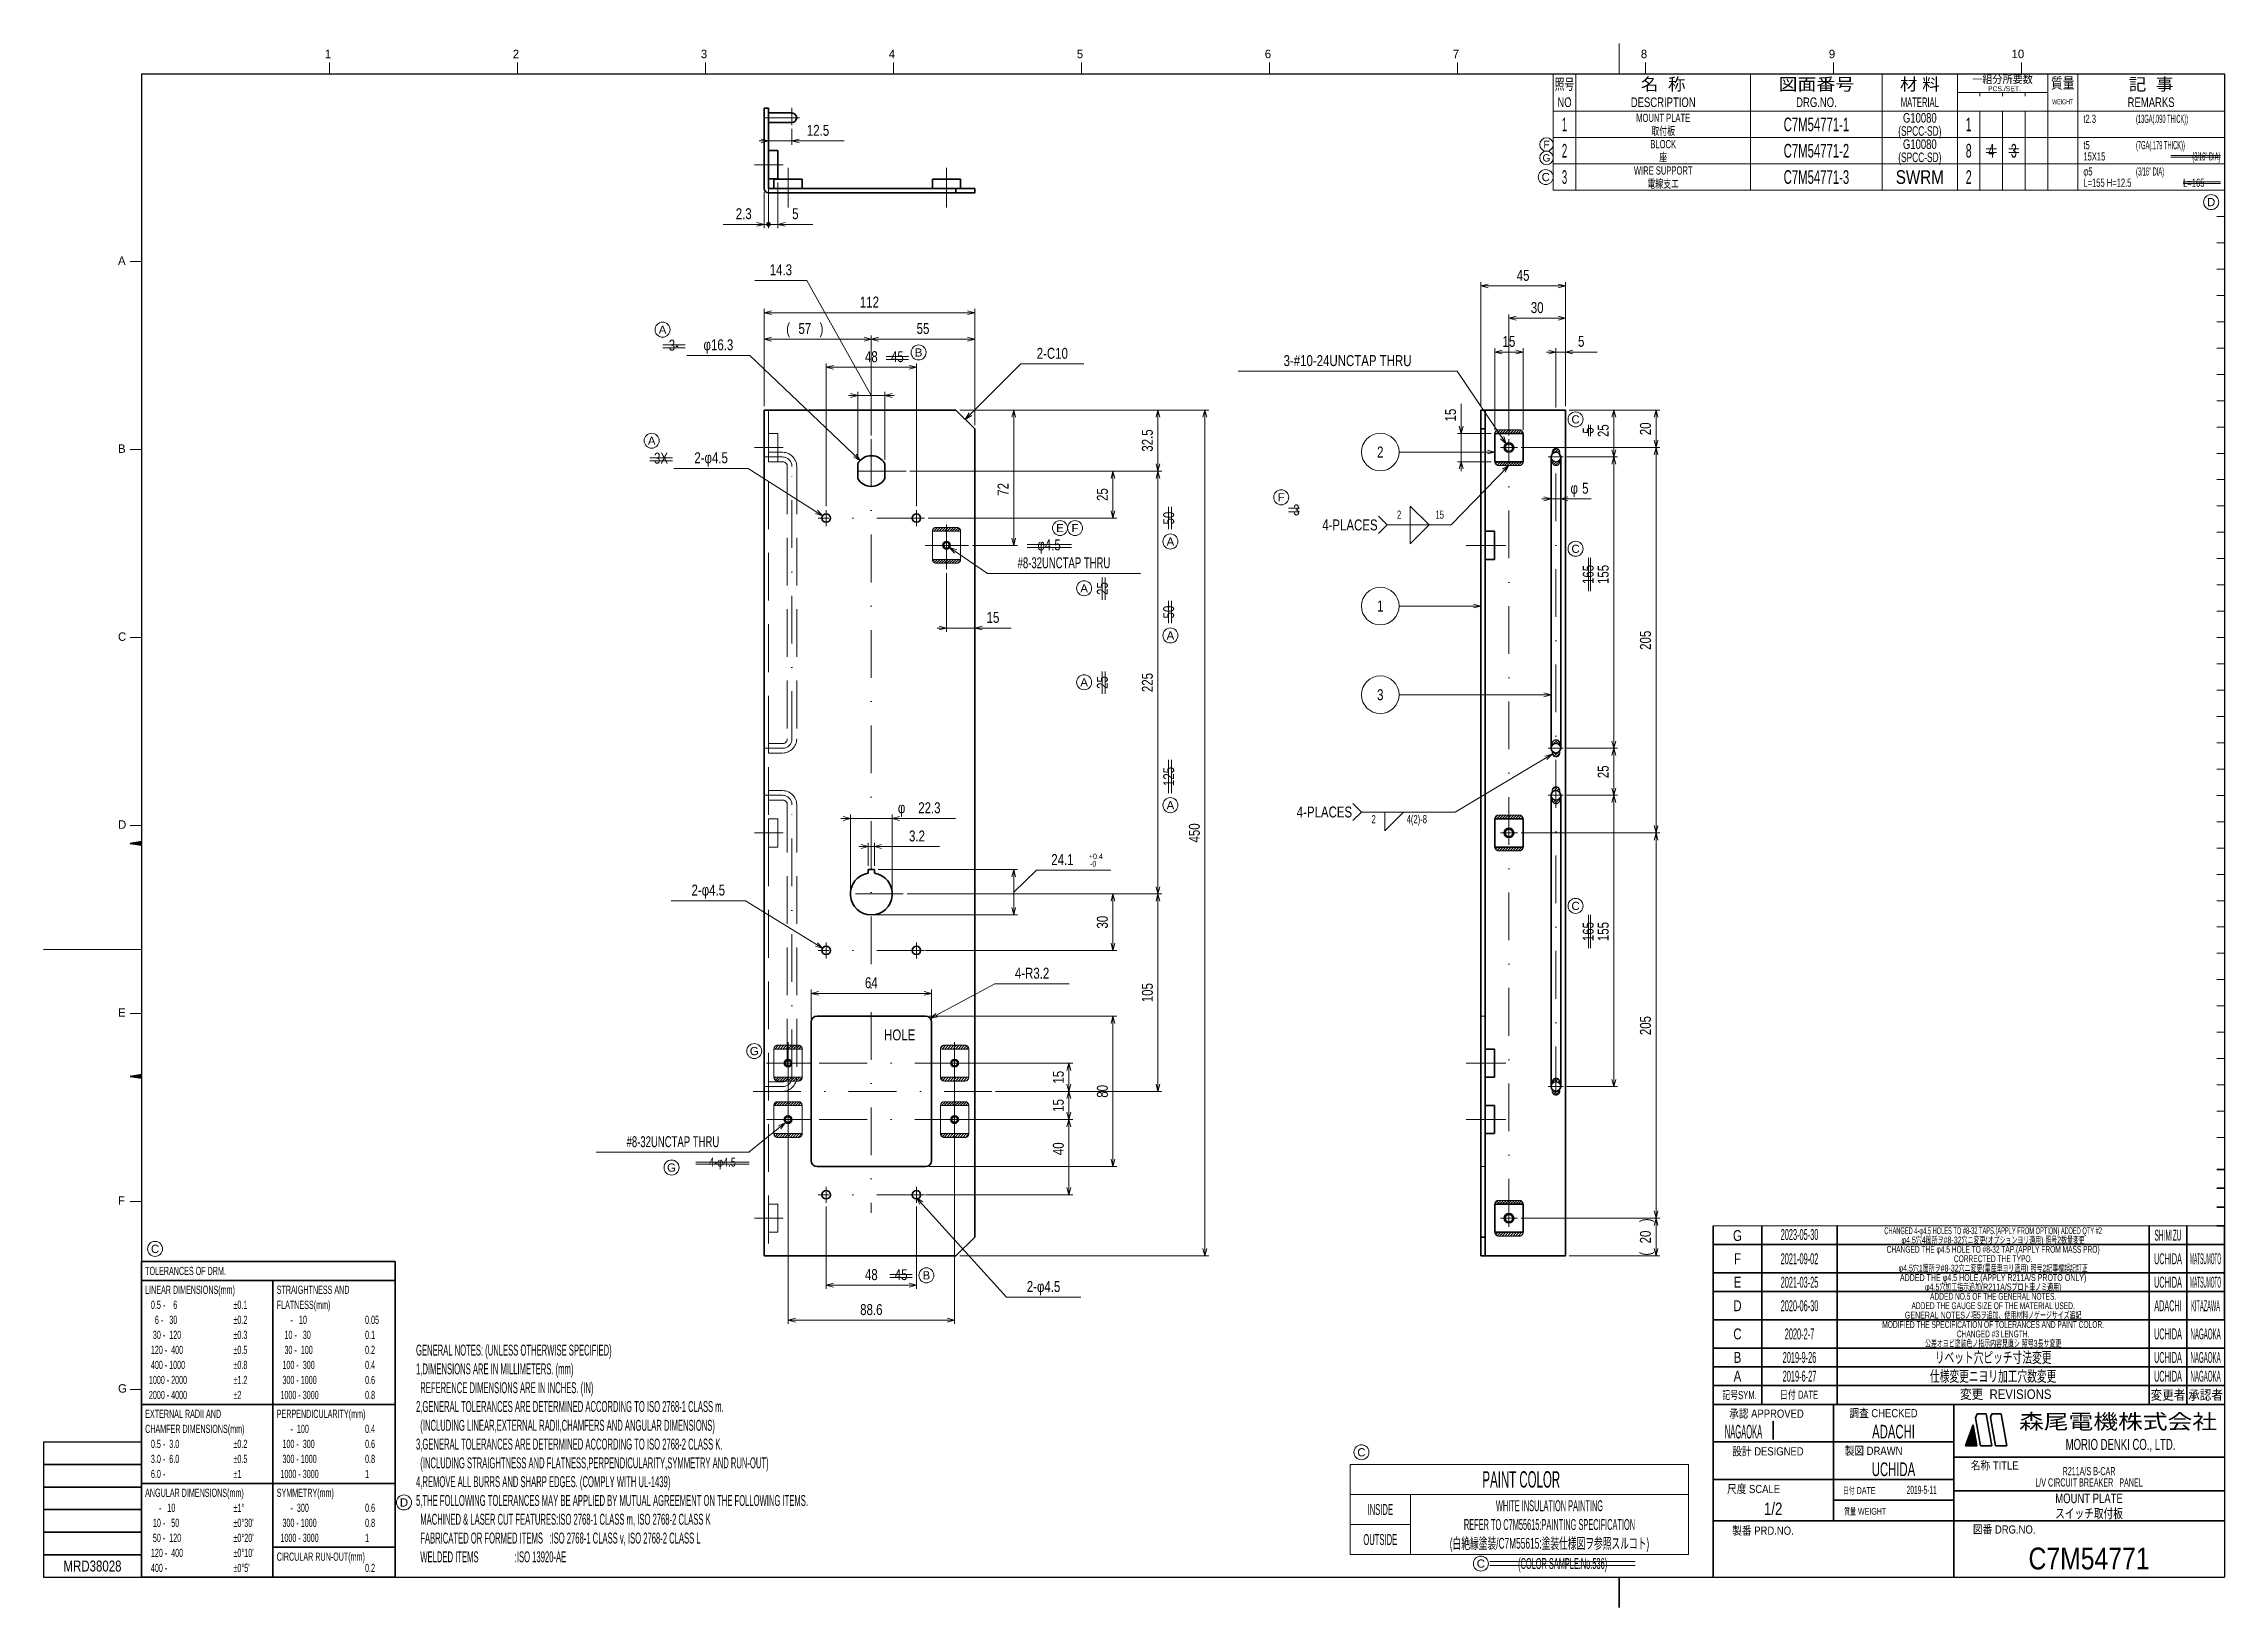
# Model space of a CAD drawing. Header units: millimetres. Extents: x 7 to 587, y 2 to 418.
import ezdxf
from ezdxf.enums import TextEntityAlignment as Align

# ---------------------------------------------------------------- set-up
doc = ezdxf.new("R2010")
doc.units = ezdxf.units.MM
for name, pattern in [('DASHDOT', [25.3, 12.7, -6.3, 0, -6.3]), ('DASHED', [19, 12.7, -6.3]), ('DIVIDE', [31.6, 12.7, -6.3, 0, -6.3, 0, -6.3])]:
    doc.linetypes.add(name, pattern=pattern)
for name, color, linetype in [('GR01_01', 7, 'Continuous'), ('GR01_02', 7, 'Continuous'), ('GR01_03', 7, 'Continuous'), ('GR01_05', 7, 'Continuous'), ('GR01_06', 7, 'Continuous'), ('GR01_15', 7, 'Continuous'), ('GR01_16', 7, 'Continuous'), ('図面枠C7M', 7, 'Continuous'), ('表題、部品表_01', 7, 'Continuous'), ('表題、部品表_02', 7, 'Continuous'), ('表題、部品表_03', 7, 'Continuous'), ('表題、部品表_Layer1', 7, 'Continuous')]:
    doc.layers.add(name, color=color, linetype=linetype)
doc.styles.add('HG丸ｺﾞｼｯｸM-PRO', font='')
doc.styles.get('HG丸ｺﾞｼｯｸM-PRO').set_extended_font_data('HG丸ｺﾞｼｯｸM-PRO')
pattern_1 = [(45, (0, 0), (-0.3535534, 0.3535534), [])]

msp = doc.modelspace()

# ---------------------------------------------------------------- texts
at = {"layer": 'GR01_05', "color": 3, "linetype": 'Continuous', "lineweight": 35, "style": 'HG丸ｺﾞｼｯｸM-PRO'}
for s, width, p in [('3-', 0.783216, (174.63, 335.46)), ('3X', 0.7838, (171.21, 305.4))]:
    msp.add_text(s, height=2.909, dxfattribs=dict(at, width=width)).set_placement(p, align=Align.BOTTOM_CENTER)
for s, height, rotation, width, p in [('45', 2.909, 0, 0.784542, (234.06, 332.39)), ('5', 2.91, 90, 0.784542, (420.12, 315.08)), ('50', 2.909, 90, 0.784542, (308.55, 291.78)), ('φ4.5', 2.909, 0, 0.783726, (274.41, 282.33)), ('165', 2.909, 90, 0.784542, (420.12, 276.78)), ('25', 2.909, 90, 0.784542, (290.91, 273.03)), ('50', 2.909, 90, 0.784542, (308.55, 266.78)), ('25', 2.909, 90, 0.784542, (290.91, 248.03)), ('125', 2.909, 90, 0.784542, (308.55, 223.03)), ('165', 2.909, 90, 0.784542, (420.12, 181.78)), ('4-φ4.5', 2.327, 0, 0.783565, (187.55, 118.58)), ('45', 2.909, 0, 0.784542, (235.06, 88.19))]:
    msp.add_text(s, height=height, rotation=rotation, dxfattribs=dict(at, width=width)).set_placement(p, align=Align.BOTTOM_CENTER)
at = {"layer": 'GR01_05', "color": 3, "linetype": 'Continuous', "lineweight": 35, "style": 'HG丸ｺﾞｼｯｸM-PRO', "width": 0.784542}
msp.add_text('3', height=2.91, dxfattribs=at).set_placement((341.05, 293.95), align=Align.MIDDLE_RIGHT)
at = {"layer": 'GR01_06', "color": 4, "linetype": 'Continuous', "lineweight": 35, "style": 'HG丸ｺﾞｼｯｸM-PRO'}
for s, height, width, p in [('12.5', 2.909, 0.784749, (212.96, 392.6)), ('(', 2.91, 0.781868, (205.01, 339.89)), ('57', 2.909, 0.784542, (209.45, 339.89)), (')', 2.91, 0.781868, (213.89, 339.89)), ('55', 2.909, 0.784542, (240.89, 339.89))]:
    msp.add_text(s, height=height, rotation=0, dxfattribs=dict(at, width=width)).set_placement(p, align=Align.BOTTOM_CENTER)
at = {"layer": 'GR01_06', "color": 3, "linetype": 'Continuous', "lineweight": 35, "style": 'HG丸ｺﾞｼｯｸM-PRO'}
for s, height, rotation, width, p in [('2.3', 2.909, 0, 0.784839, (193.2, 370.42)), ('5', 2.91, 0, 0.784542, (206.94, 370.42)), ('45', 2.909, 0, 0.784542, (400.48, 354.02)), ('112', 2.909, 0, 0.784542, (226.64, 346.92)), ('30', 2.909, 0, 0.784542, (404.23, 345.44)), ('15', 2.909, 0, 0.784542, (396.73, 336.46)), ('48', 2.909, 0, 0.784542, (227.14, 332.39)), ('15', 2.909, 90, 0.784542, (383.51, 319.19)), ('32.5', 2.909, 90, 0.784749, (302.88, 312.41)), ('25', 2.909, 90, 0.784542, (424.12, 315.03)), ('20', 2.909, 90, 0.784542, (435.34, 315.53)), ('72', 2.909, 90, 0.784542, (264.5, 299.41)), ('25', 2.909, 90, 0.784542, (290.91, 298.03)), ('155', 2.909, 90, 0.784542, (424.12, 276.78)), ('205', 2.909, 90, 0.784542, (435.34, 259.28)), ('225', 2.909, 90, 0.784542, (302.88, 248.03)), ('25', 2.909, 90, 0.784542, (424.12, 224.28)), ('φ', 2.91, 0, 0.781842, (235.19, 212.39)), ('22.3', 2.909, 0, 0.784749, (242.59, 212.39)), ('450', 2.909, 90, 0.784542, (315.37, 208.03)), ('30', 2.909, 90, 0.784542, (290.91, 184.28)), ('155', 2.909, 90, 0.784542, (424.12, 181.78)), ('64', 2.909, 0, 0.784542, (227.14, 165.85)), ('105', 2.909, 90, 0.784542, (302.88, 165.53)), ('205', 2.909, 90, 0.784542, (435.34, 156.78)), ('15', 2.909, 90, 0.784542, (279.2, 143.03)), ('80', 2.909, 90, 0.784542, (290.91, 139.28)), ('15', 2.909, 90, 0.784542, (279.2, 135.53)), ('40', 2.909, 90, 0.784542, (279.2, 124.01)), (')', 2.91, 90, 0.781868, (435.34, 104.97)), ('20', 2.909, 90, 0.784542, (435.34, 100.53)), ('(', 2.91, 90, 0.781868, (435.34, 96.09)), ('48', 2.909, 0, 0.784542, (227.14, 88.2)), ('2-φ4.5', 2.909, 360, 0.783565, (272.94, 85.03)), ('88.6', 2.909, 0, 0.784749, (227.14, 78.89))]:
    msp.add_text(s, height=height, rotation=rotation, dxfattribs=dict(at, width=width)).set_placement(p, align=Align.BOTTOM_CENTER)
at = {"layer": 'GR01_06', "color": 4, "linetype": 'Continuous', "lineweight": 35, "style": 'HG丸ｺﾞｼｯｸM-PRO'}
for s, height, width, p in [('14.3', 2.909, 0.784749, (203.08, 355.5)), ('3.2', 2.909, 0.784839, (239.28, 204.89)), ('24.1', 2.909, 0.784749, (277.97, 198.61)), ('+0.4', 1.455, 0.78402, (286.85, 200.61)), ('-0', 1.455, 0.783216, (286.13, 198.61))]:
    msp.add_text(s, height=height, dxfattribs=dict(at, width=width)).set_placement(p, align=Align.BOTTOM_CENTER)
at = {"layer": 'GR01_06', "color": 3, "linetype": 'Continuous', "lineweight": 35, "style": 'HG丸ｺﾞｼｯｸM-PRO'}
for s, height, width, p in [('φ16.3', 2.909, 0.783902, (186.47, 335.55)), ('2-C10', 2.909, 0.783551, (275.28, 333.28)), ('5', 2.91, 0.784542, (415.95, 336.46)), ('3-#10-24UNCTAP THRU', 2.9091, 0.783067, (353.8, 331.34)), ('2-φ4.5', 2.909, 0.783565, (184.53, 305.5)), ('φ', 2.91, 0.781842, (414.08, 297.39)), ('5', 2.91, 0.784542, (417.04, 297.39)), ('#8-32UNCTAP THRU', 2.9091, 0.651708, (278.37, 277.56)), ('15', 2.909, 0.784542, (259.5, 263.03)), ('2-φ4.5', 2.909, 0.783565, (183.78, 190.5)), ('4-R3.2', 2.909, 0.783631, (269.89, 168.39)), ('#8-32UNCTAP THRU', 2.9091, 0.651708, (174.37, 123.56))]:
    msp.add_text(s, height=height, dxfattribs=dict(at, width=width)).set_placement(p, align=Align.BOTTOM_CENTER)
at = {"layer": 'GR01_06', "color": 3, "linetype": 'Continuous', "lineweight": 35, "style": 'HG丸ｺﾞｼｯｸM-PRO', "width": 0.782831}
msp.add_text('HOLE', height=2.909, dxfattribs=at).set_placement((234.68, 154.3), align=Align.MIDDLE_CENTER)
at = {"layer": 'GR01_15', "color": 6, "linetype": 'Continuous', "lineweight": 35, "style": 'HG丸ｺﾞｼｯｸM-PRO', "width": 0.784542}
for s, p in [('2', (362.5, 309.35)), ('1', (362.5, 268.38)), ('3', (362.5, 244.79))]:
    msp.add_text(s, height=2.91, rotation=0, dxfattribs=at).set_placement(p, align=Align.MIDDLE_CENTER)
at = {"layer": 'GR01_16', "color": 3, "linetype": 'Continuous', "lineweight": 35, "style": 'HG丸ｺﾞｼｯｸM-PRO', "width": 0.78274}
for p in [(361.79, 289.95), (355.01, 213.59)]:
    msp.add_text('4-PLACES', height=2.909, dxfattribs=at).set_placement(p, align=Align.MIDDLE_RIGHT)
at = {"layer": 'GR01_16', "color": 3, "linetype": 'Continuous', "lineweight": 35, "style": 'HG丸ｺﾞｼｯｸM-PRO', "width": 0.691275}
for s, height, p in [('2', 2.18, (367.52, 290.95)), ('15', 2.182, (378.3, 290.95)), ('2', 2.18, (360.73, 209.95))]:
    msp.add_text(s, height=height, dxfattribs=at).set_placement(p, align=Align.BOTTOM_CENTER)
at = {"layer": 'GR01_16', "color": 3, "linetype": 'Continuous', "lineweight": 35, "style": 'HG丸ｺﾞｼｯｸM-PRO', "width": 0.691329}
msp.add_text('4(2)-8', height=2.182, dxfattribs=at).set_placement((369.53, 209.95), align=Align.BOTTOM_LEFT)
at = {"layer": '図面枠C7M', "color": 3, "linetype": 'Continuous', "lineweight": 35, "style": 'HG丸ｺﾞｼｯｸM-PRO'}
for s, height, width, p in [('φ4.5穴1箇所ヲ#8-32穴ニ変更(量産車ヨリ適用) 照号2記事欄誤記訂正', 1.8182, 0.619054, (525.5, 92.25)), ('E', 2.91, 0.784871, (457.5, 88.5)), ('2021-03-25', 2.909, 0.488281, (474, 88.5)), ('ADDED THE φ4.5 HOLE.(APPLY R211A/S PROTO ONLY)', 1.8182, 0.618561, (525.5, 89.75)), ('φ4.5穴加工指示追加(R211A/Sプロト車ノミ適用)', 1.8182, 0.619153, (525.5, 87.25)), ('UCHIDA', 2.909, 0.415827, (572, 88.5)), ('MATSUMOTO', 2.909, 0.26157, (582, 88.5)), ('D', 2.91, 0.784656, (457.5, 82.25)), ('2020-06-30', 2.909, 0.488281, (474, 82.25)), ('ADDED THE GAUGE SIZE OF THE MATERIAL USED.', 1.8182, 0.578029, (525.5, 82.25)), ('ADDED NO.5 OF THE GENERAL NOTES.', 1.8182, 0.577833, (525.5, 84.75)), ('ADACHI', 2.909, 0.415454, (572, 82.25)), ('KITAZAWA', 2.909, 0.308644, (582, 82.25)), ('C', 2.91, 0.782198, (457.5, 74.75)), ('2020-2-7', 2.909, 0.488281, (474, 74.75)), ('MODIFIED THE SPECIFICATION OF TOLERANCES AND PAINT COLOR.', 1.8182, 0.578204, (525.5, 77.25)), ('GENERAL NOTESノ項5ヲ追加、使用材料ノゲージサイズ追記', 1.8182, 0.619037, (525.5, 79.75)), ('CHANGED #3 LENGTH.', 1.8182, 0.577662, (525.5, 74.75)), ('UCHIDA', 2.909, 0.415827, (572, 74.75)), ('NAGAOKA', 2.909, 0.334453, (582, 74.75)), ('B', 2.91, 0.78204, (457.5, 68.5)), ('2019-9-26', 2.909, 0.488281, (474, 68.5)), ('公差オヨビ塗装色ノ指示内容見直シ 照号3長サ変更', 1.8182, 0.618907, (525.5, 72.25)), ('リベット穴ピッチ寸法変更', 2.9091, 0.651535, (525.5, 68.5)), ('UCHIDA', 2.909, 0.415827, (572, 68.5)), ('NAGAOKA', 2.909, 0.334453, (582, 68.5)), ('A', 2.91, 0.782973, (457.5, 63.5)), ('2019-6-27', 2.909, 0.488281, (474, 63.5)), ('仕様変更ニヨリ加工穴数変更', 2.9091, 0.651535, (525.5, 63.5)), ('UCHIDA', 2.909, 0.415827, (572, 63.5)), ('NAGAOKA', 2.909, 0.334453, (582, 63.5)), ('NAGAOKA', 3.636, 0.414524, (459.11, 48.75)), ('ADACHI', 3.636, 0.619335, (499, 48.75)), ('UCHIDA', 3.636, 0.61989, (499, 38.75)), ('L/V CIRCUIT BREAKER\u3000PANEL', 2.1818, 0.522183, (551, 35.25)), ('R211A/S B-CAR', 2.1818, 0.521847, (551, 38.25)), ('1/2', 3.273, 0.80628, (467, 28.25)), ('2019-5-11', 2.182, 0.482367, (506.5, 33.25)), ('MOUNT PLATE', 2.5455, 0.741539, (551, 31)), ('スイッチ取付板', 2.545, 0.741121, (551, 27)), ('C7M54771', 5.818, 0.846013, (551, 15)), ('MRD38028', 2.909, 0.783793, (20, 13))]:
    msp.add_text(s, height=height, dxfattribs=dict(at, width=width)).set_placement(p, align=Align.MIDDLE_CENTER)
at = {"layer": '図面枠C7M', "color": 4, "linetype": 'Continuous', "lineweight": 13, "style": 'HG丸ｺﾞｼｯｸM-PRO', "width": 0.577741}
msp.add_text('CORRECTED THE TYPO.', height=1.8182, dxfattribs=at).set_placement((525.5, 94.75), align=Align.MIDDLE_CENTER)
at = {"layer": '図面枠C7M', "color": 3, "linetype": 'Continuous', "lineweight": 35, "style": 'HG丸ｺﾞｼｯｸM-PRO'}
for s, width, p in [('GENERAL NOTES: (UNLESS OTHERWISE SPECIFIED)', 0.52211, (106.05, 71.9)), ('1,DIMENSIONS ARE IN MILLIMETERS. (mm)', 0.522052, (106.05, 66.9)), ('  REFERENCE DIMENSIONS ARE IN INCHES. (IN)', 0.522009, (106.05, 61.9)), ('2,GENERAL TOLERANCES ARE DETERMINED ACCORDING TO ISO 2768-1 CLASS m.', 0.522186, (106.05, 56.9)), ('3,GENERAL TOLERANCES ARE DETERMINED ACCORDING TO ISO 2768-2 CLASS K.', 0.52223, (106.05, 46.9)), ('  (INCLUDING LINEAR,EXTERNAL RADII,CHAMFERS AND ANGULAR DIMENSIONS)', 0.522355, (106.05, 51.9)), ('  (INCLUDING STRAIGHTNESS AND FLATNESS,PERPENDICULARITY,SYMMETRY AND RUN-OUT)', 0.522087, (106.05, 41.9)), ('4,REMOVE ALL BURRS AND SHARP EDGES. (COMPLY WITH UL-1439)', 0.52235, (106.05, 36.9)), ('5,THE FOLLOWING TOLERANCES MAY BE APPLIED BY MUTUAL AGREEMENT ON THE FOLLOWING ITEMS.', 0.522482, (106.05, 31.9)), ('  MACHINED & LASER CUT FEATURES:ISO 2768-1 CLASS m, ISO 2768-2 CLASS K', 0.522369, (106.05, 26.9)), ('  FABRICATED OR FORMED ITEMS   :ISO 2768-1 CLASS v, ISO 2768-2 CLASS L', 0.522509, (106.05, 21.9)), ('  WELDED ITEMS                 :ISO 13920-AE', 0.523476, (106.05, 16.9))]:
    msp.add_text(s, height=2.9091, dxfattribs=dict(at, width=width)).set_placement(p, align=Align.TOP_LEFT)
at = {"layer": '表題、部品表_03', "color": 3, "linetype": 'Continuous', "lineweight": 35, "style": 'HG丸ｺﾞｼｯｸM-PRO'}
for s, height, width, p in [('1', 3.64, 0.521199, (411.5, 396.5)), ('MOUNT PLATE', 2.1818, 0.692407, (437.75, 398.25)), ('取付板', 2.182, 0.692256, (437.75, 394.75)), ('C7M54771-1', 3.636, 0.61972, (478.5, 396.5)), ('(SPCC-SD)', 2.545, 0.652377, (506, 394.75)), ('G10080', 2.545, 0.740408, (506, 398.25)), ('1', 3.64, 0.576062, (519, 396.5)), ('2', 3.64, 0.521199, (411.5, 389.5)), ('BLOCK', 2.182, 0.693284, (437.75, 391.25)), ('座', 2.18, 0.692256, (437.75, 387.75)), ('C7M54771-2', 3.636, 0.61972, (478.5, 389.5)), ('(SPCC-SD)', 2.545, 0.652377, (506, 387.75)), ('G10080', 2.545, 0.740408, (506, 391.25)), ('8', 3.64, 0.576062, (519, 389.5)), ('3', 3.64, 0.521199, (411.5, 382.5)), ('WIRE SUPPORT', 2.1818, 0.691856, (437.75, 384.25)), ('C7M54771-3', 3.636, 0.61972, (478.5, 382.5)), ('SWRM', 3.636, 0.830719, (506, 382.5)), ('2', 3.64, 0.576062, (519, 382.5)), ('電線支エ', 2.182, 0.692256, (437.75, 380.75))]:
    msp.add_text(s, height=height, dxfattribs=dict(at, width=width)).set_placement(p, align=Align.MIDDLE_CENTER)
for s, height, width, p in [('t2.3', 2.182, 0.690457, (549.5, 398)), ('(13GA(.090 THICK))', 2.1818, 0.416535, (563.5, 398)), ('t5', 2.182, 0.690261, (549.5, 391)), ('15X15', 2.182, 0.691981, (549.5, 388)), ('(7GA(.179 THICK))', 2.1818, 0.416504, (563.5, 391)), ('φ5', 2.182, 0.691838, (549.5, 384)), ('(3/16" DIA)', 2.1818, 0.416548, (563.5, 384)), ('L=155 H=12.5', 2.1818, 0.691248, (549.5, 381))]:
    msp.add_text(s, height=height, dxfattribs=dict(at, width=width)).set_placement(p, align=Align.MIDDLE_LEFT)
at = {"layer": '表題、部品表_Layer1', "color": 3, "linetype": 'Continuous', "lineweight": 35, "style": 'HG丸ｺﾞｼｯｸM-PRO', "width": 0.576062}
for s, p in [('4', (525, 389.5)), ('3', (531, 389.5))]:
    msp.add_text(s, height=3.64, dxfattribs=at).set_placement(p, align=Align.MIDDLE_CENTER)
at = {"layer": '表題、部品表_Layer1', "color": 3, "linetype": 'Continuous', "lineweight": 35, "style": 'HG丸ｺﾞｼｯｸM-PRO', "width": 0.416548}
msp.add_text('(3/16" DIA)', height=2.1818, dxfattribs=at).set_placement((585.94, 388), align=Align.MIDDLE_RIGHT)
at = {"layer": '表題、部品表_Layer1', "color": 3, "linetype": 'Continuous', "lineweight": 35, "style": 'HG丸ｺﾞｼｯｸM-PRO', "width": 0.691723}
msp.add_text('L=165', height=2.182, dxfattribs=at).set_placement((576.04, 381), align=Align.MIDDLE_LEFT)
at = {"layer": '表題、部品表_Layer1', "color": 3, "linetype": 'Continuous', "lineweight": 13, "style": 'HG丸ｺﾞｼｯｸM-PRO', "width": 0.488473}
msp.add_text('(COLOR SAMPLE:No.536)', height=2.9091, dxfattribs=at).set_placement((411, 13.67), align=Align.MIDDLE_CENTER)

# ---------------------------------------------------------------- blocks, each defined once
blk = doc.blocks.new('BLKF024')
at = {"layer": '図面枠C7M', "color": 3, "linetype": 'Continuous', "lineweight": 35}
for p, q in [((30.067393, 143.236108), (30.09438, 143.263095)), ((30.188706, 143.216), (30.264271, 143.291564)), ((30.310019, 143.195891), (30.434161, 143.320033)), ((30.431331, 143.175782), (30.604052, 143.348503)), ((30.552644, 143.155673), (30.773942, 143.376972)), ((30.673956, 143.135565), (30.943833, 143.405441)), ((30.795269, 143.115456), (31.113723, 143.43391)), ((30.916582, 143.095347), (31.283614, 143.462379)), ((31.037894, 143.075238), (31.453504, 143.490848)), ((31.159207, 143.05513), (31.623395, 143.519317)), ((31.280519, 143.035021), (31.793285, 143.547787)), ((31.401832, 143.014912), (31.963176, 143.576256)), ((31.523145, 142.994803), (32.133066, 143.604725)), ((31.644457, 142.974695), (32.302957, 143.633194)), ((31.76577, 142.954586), (32.472847, 143.661663)), ((31.887082, 142.934477), (32.642738, 143.690132)), ((32.008395, 142.914368), (32.812628, 143.718601)), ((32.129708, 142.894259), (32.982519, 143.747071)), ((32.25102, 142.874151), (33, 143.62313)), ((32.372333, 142.854042), (33, 143.481709)), ((32.493645, 142.833933), (33, 143.340288)), ((32.614958, 142.813824), (33, 143.198866)), ((32.736271, 142.793716), (33, 143.057445)), ((32.857583, 142.773607), (33, 142.916024)), ((32.978896, 142.753498), (33, 142.774602))]:
    blk.add_line(p, q, dxfattribs=at)
blk = doc.blocks.new('BLKF025')
at = {"layer": '図面枠C7M', "color": 3, "linetype": 'Continuous', "lineweight": 35}
for p, q in [((30.067393, 205.236108), (30.09438, 205.263095)), ((30.188706, 205.216), (30.264271, 205.291564)), ((30.310019, 205.195891), (30.434161, 205.320033)), ((30.431331, 205.175782), (30.604052, 205.348503)), ((30.552644, 205.155673), (30.773942, 205.376972)), ((30.673956, 205.135565), (30.943833, 205.405441)), ((30.795269, 205.115456), (31.113723, 205.43391)), ((30.916582, 205.095347), (31.283614, 205.462379)), ((31.037894, 205.075238), (31.453504, 205.490848)), ((31.159207, 205.05513), (31.623395, 205.519317)), ((31.280519, 205.035021), (31.793285, 205.547787)), ((31.401832, 205.014912), (31.963176, 205.576256)), ((31.523145, 204.994803), (32.133066, 205.604725)), ((31.644457, 204.974695), (32.302957, 205.633194)), ((31.76577, 204.954586), (32.472847, 205.661663)), ((31.887082, 204.934477), (32.642738, 205.690132)), ((32.008395, 204.914368), (32.812628, 205.718601)), ((32.129708, 204.894259), (32.982519, 205.747071)), ((32.25102, 204.874151), (33, 205.62313)), ((32.372333, 204.854042), (33, 205.481709)), ((32.493645, 204.833933), (33, 205.340288)), ((32.614958, 204.813824), (33, 205.198866)), ((32.736271, 204.793716), (33, 205.057445)), ((32.857583, 204.773607), (33, 204.916024)), ((32.978896, 204.753498), (33, 204.774602))]:
    blk.add_line(p, q, dxfattribs=at)
blk = doc.blocks.new('BLKF026')
at = {"layer": '図面枠C7M', "color": 4, "linetype": 'Continuous', "lineweight": 13}
for p, q in [((518.157871, 44.996757), (520.693675, 47.532561)), ((518.211969, 45.192276), (520.672477, 47.652784)), ((518.292898, 45.414626), (520.651278, 47.773006)), ((518.299292, 44.996757), (520.714874, 47.412338)), ((518.373827, 45.636976), (520.63008, 47.893229)), ((518.440714, 44.996757), (520.736072, 47.292115)), ((518.454756, 45.859327), (520.608881, 48.013452)), ((518.535684, 46.081677), (520.587682, 48.133675)), ((518.582135, 44.996757), (520.757271, 47.171892)), ((518.616613, 46.304027), (520.566484, 48.253898)), ((518.697542, 46.526377), (520.545285, 48.374121)), ((518.723556, 44.996757), (520.778469, 47.051669)), ((518.778471, 46.748727), (520.524087, 48.494343)), ((518.8594, 46.971078), (520.502888, 48.614566)), ((518.864978, 44.996757), (520.799668, 46.931447)), ((518.940329, 47.193428), (520.48169, 48.734789)), ((519.006399, 44.996757), (520.820866, 46.811224)), ((519.021258, 47.415778), (520.460491, 48.855012)), ((519.102186, 47.638128), (520.439293, 48.975235)), ((519.147821, 44.996757), (520.842065, 46.691001)), ((519.183115, 47.860479), (520.418094, 49.095457)), ((519.264044, 48.082829), (520.396896, 49.21568)), ((519.289242, 44.996757), (520.863263, 46.570778)), ((519.344973, 48.305179), (520.375697, 49.335903)), ((519.425902, 48.527529), (520.354499, 49.456126)), ((519.430663, 44.996757), (520.884462, 46.450555)), ((519.506831, 48.749879), (520.3333, 49.576349)), ((519.58776, 48.97223), (520.312102, 49.696572)), ((519.668689, 49.19458), (520.290903, 49.816794)), ((519.749617, 49.41693), (520.269705, 49.937017)), ((519.830546, 49.63928), (520.248506, 50.05724)), ((519.911475, 49.861631), (520.227307, 50.177463)), ((519.992404, 50.083981), (520.206109, 50.297686)), ((520.073333, 50.306331), (520.18491, 50.417909)), ((520.154262, 50.528681), (520.163712, 50.538131)), ((519.572085, 44.996757), (520.90566, 46.330332)), ((519.713506, 44.996757), (520.926859, 46.21011)), ((519.854927, 44.996757), (520.948057, 46.089887)), ((519.996349, 44.996757), (520.969256, 45.969664)), ((520.13777, 44.996757), (520.990455, 45.849441)), ((520.279191, 44.996757), (521.011653, 45.729218)), ((520.420613, 44.996757), (521.032852, 45.608995)), ((520.562034, 44.996757), (521.05405, 45.488773)), ((520.703455, 44.996757), (521.075249, 45.36855)), ((520.844877, 44.996757), (521.096447, 45.248327)), ((520.986298, 44.996757), (521.117646, 45.128104)), ((521.12772, 44.996757), (521.138844, 45.007881))]:
    blk.add_line(p, q, dxfattribs=at)
blk = doc.blocks.new('BLKF023')
at = {"layer": '図面枠C7M', "color": 4, "linetype": 'Continuous', "lineweight": 13}
for p, q in [((426, 410), (426, 418)), ((83, 413), (83, 410)), ((133, 413), (133, 410)), ((183, 413), (183, 410)), ((233, 413), (233, 410)), ((283, 413), (283, 410)), ((333, 413), (333, 410)), ((383, 413), (383, 410)), ((433, 413), (433, 410)), ((483, 413), (483, 410)), ((533, 413), (533, 410)), ((585, 393), (587, 393)), ((585, 386), (587, 386)), ((585, 379), (587, 379)), ((585, 372), (587, 372)), ((30, 360), (33, 360)), ((585, 365), (587, 365)), ((585, 358), (587, 358)), ((585, 351), (587, 351)), ((585, 344), (587, 344)), ((585, 337), (587, 337)), ((585, 330), (587, 330)), ((585, 323), (587, 323)), ((585, 316), (587, 316)), ((30, 310), (33, 310)), ((585, 309), (587, 309)), ((585, 302), (587, 302)), ((585, 295), (587, 295)), ((585, 288), (587, 288)), ((585, 281), (587, 281)), ((585, 274), (587, 274)), ((585, 267), (587, 267)), ((30, 260), (33, 260)), ((587, 260), (585, 260)), ((585, 253), (587, 253)), ((585, 246), (587, 246)), ((585, 239), (587, 239)), ((585, 232), (587, 232)), ((585, 225), (587, 225)), ((585, 218), (587, 218)), ((30, 210), (33, 210)), ((585, 211), (587, 211)), ((585, 204), (587, 204)), ((585, 197), (587, 197)), ((585, 190), (587, 190)), ((585, 183), (587, 183)), ((7, 177), (33, 177)), ((585, 176), (587, 176)), ((585, 169), (587, 169)), ((30, 160), (33, 160)), ((585, 162), (587, 162)), ((585, 155), (587, 155)), ((585, 148), (587, 148)), ((585, 141), (587, 141)), ((585, 134), (587, 134)), ((585, 127), (587, 127)), ((30, 110), (33, 110)), ((30, 60), (33, 60))]:
    blk.add_line(p, q, dxfattribs=at)
at = {"layer": '図面枠C7M', "color": 2, "linetype": 'Continuous', "lineweight": 25}
for p, q in [((33, 410), (587, 410)), ((33, 410), (33, 10)), ((587, 410), (587, 10)), ((7, 46), (7, 10)), ((7, 46), (33, 46)), ((7, 10), (587, 10))]:
    blk.add_line(p, q, dxfattribs=at)
at = {"layer": '図面枠C7M', "color": 3, "linetype": 'Continuous', "lineweight": 35}
for p, q in [((33, 205.75), (30, 205.25)), ((30, 205.25), (33, 204.75)), ((33, 143.75), (30, 143.25)), ((30, 143.25), (33, 142.75)), ((587, 118.5), (585, 118.5)), ((587, 113.5), (585, 113.5)), ((587, 108.5), (585, 108.5)), ((587, 103.5), (585, 103.5)), ((587, 98.5), (585, 98.5)), ((587, 91), (585, 91)), ((587, 86), (585, 86)), ((451, 78.5), (587, 78.5)), ((451, 78.5), (451, 10)), ((464, 56), (464, 78.5)), ((484, 56), (484, 78.5)), ((567, 56), (567, 78.5)), ((577, 56), (577, 78.5)), ((451, 71), (587, 71)), ((451, 66), (587, 66)), ((451, 61), (587, 61)), ((451, 56), (587, 56)), ((483, 56), (483, 25)), ((515, 56), (515, 10)), ((520.84, 52.4), (521.23, 53.5)), ((522.14, 45), (520.84, 52.4)), ((521.23, 53.5), (523.64, 53.5)), ((525.14, 45), (523.64, 53.5)), ((525.18, 53.5), (524.82, 52.51)), ((526.14, 45), (524.82, 52.51)), ((525.18, 53.5), (527.64, 53.5)), ((529.14, 45), (527.64, 53.5)), ((467.01, 51.56), (467.01, 46.69)), ((518.14, 45), (520.16, 50.55)), ((521.14, 45), (520.16, 50.55)), ((451, 46), (515, 46)), ((515, 42), (587, 42)), ((518.14, 45), (521.14, 45)), ((522.14, 45), (525.14, 45)), ((526.14, 45), (529.14, 45)), ((7, 40), (33, 40)), ((451, 36), (515, 36)), ((7, 34), (33, 34)), ((483, 30.5), (515, 30.5)), ((515, 33), (587, 33)), ((7, 28), (33, 28)), ((451, 25), (587, 25)), ((7, 22), (33, 22)), ((7, 16), (33, 16)), ((426, 2), (426, 10))]:
    blk.add_line(p, q, dxfattribs=at)
for name in ['BLKF025', 'BLKF024']:
    blk.add_blockref(name, (0, 0), dxfattribs=at)
at = {"layer": '図面枠C7M', "color": 4, "linetype": 'Continuous', "lineweight": 13}
blk.add_blockref('BLKF026', (0, 0), dxfattribs=at)
at = {"layer": '図面枠C7M', "color": 4, "linetype": 'Continuous', "lineweight": 13, "style": 'HG丸ｺﾞｼｯｸM-PRO'}
for s, height, width, p in [('1', 2.25, 1.003994, (81.79, 413.45)), ('2', 2.25, 1.003994, (131.79, 413.45)), ('3', 2.25, 1.003994, (181.79, 413.45)), ('4', 2.25, 1.003994, (231.79, 413.45)), ('5', 2.25, 1.003994, (281.79, 413.45)), ('6', 2.25, 1.003994, (331.79, 413.45)), ('7', 2.25, 1.003994, (381.79, 413.45)), ('8', 2.25, 1.003994, (431.8, 413.45)), ('9', 2.25, 1.003994, (481.8, 413.45)), ('10', 2.255, 1.003994, (530.4, 413.45)), ('A', 2.25, 1.002405, (26.79, 358.45)), ('B', 2.25, 1.004704, (26.79, 308.45)), ('D', 2.25, 1.002334, (26.79, 208.45)), ('E', 2.25, 1.001589, (26.79, 158.45)), ('F', 2.25, 0.998986, (26.79, 108.45)), ('G', 2.25, 1.003714, (26.79, 58.45))]:
    blk.add_text(s, height=height, dxfattribs=dict(at, width=width)).set_placement(p, align=Align.BOTTOM_LEFT)
at = {"layer": '図面枠C7M', "color": 3, "linetype": 'Continuous', "lineweight": 35, "style": 'HG丸ｺﾞｼｯｸM-PRO', "width": 1.001214}
blk.add_text('C', height=2.25, dxfattribs=at).set_placement((26.79, 258.45), align=Align.BOTTOM_LEFT)
at = {"layer": '図面枠C7M', "color": 4, "linetype": 'Continuous', "lineweight": 13, "style": 'HG丸ｺﾞｼｯｸM-PRO'}
for s, height, width, p in [('記号SYM.', 2.182, 0.69227, (458.03, 58.49)), ('日付 DATE', 2.182, 0.692507, (473.87, 58.58)), ('変更  REVISIONS', 2.5455, 0.887352, (528.85, 58.72)), ('変更者', 2.545, 0.887717, (572, 58.5)), ('承認者', 2.545, 0.887717, (582, 58.5)), ('承認 APPROVED', 2.1818, 0.863151, (465.21, 53.54)), ('調査 CHECKED', 2.182, 0.863174, (496.34, 53.67)), ('設計 DESIGNED', 2.1818, 0.862613, (465.61, 43.51)), ('製図 DRAWN', 2.182, 0.863099, (493.7, 43.65)), ('名称 TITLE', 2.182, 0.862489, (525.93, 39.77)), ('尺度 SCALE', 2.182, 0.862581, (461.78, 33.49)), ('日付 DATE', 1.818, 0.618255, (489.88, 33.09)), ('製番 PRD.NO.', 2.182, 0.863299, (464.29, 22.41)), ('質量 WEIGHT', 1.818, 0.618812, (491.46, 27.55)), ('図番 DRG.NO.', 2.182, 0.863083, (528.44, 22.73))]:
    blk.add_text(s, height=height, dxfattribs=dict(at, width=width)).set_placement(p, align=Align.MIDDLE_CENTER)
at = {"layer": '図面枠C7M', "color": 2, "linetype": 'Continuous', "lineweight": 25, "style": 'HG丸ｺﾞｼｯｸM-PRO', "width": 1.206081}
blk.add_text('森尾電機株式会社', height=4, dxfattribs=at).set_placement((558.72, 51.43), align=Align.MIDDLE_CENTER)
at = {"layer": '図面枠C7M', "color": 3, "linetype": 'Continuous', "lineweight": 35, "style": 'HG丸ｺﾞｼｯｸM-PRO', "width": 0.652197}
blk.add_text('MORIO DENKI CO., LTD.', height=2.9091, dxfattribs=at).set_placement((559.38, 45.36), align=Align.MIDDLE_CENTER)
blk = doc.blocks.new('BLKF027')
at = {"layer": 'GR01_01', "color": 3, "linetype": 'Continuous', "lineweight": 35}
for p, q in [((211.14, 120.88), (211.14, 157.68)), ((212.74, 159.28), (241.54, 159.28)), ((243.14, 120.88), (243.14, 157.68)), ((212.74, 119.28), (241.54, 119.28))]:
    blk.add_line(p, q, dxfattribs=at)
for centre, start, end in [((212.74, 157.68), 90, 180), ((241.54, 157.68), 0, 90), ((212.74, 120.88), 180, 270), ((241.54, 120.88), 270, 0)]:
    blk.add_arc(centre, 1.6, start, end, dxfattribs=at)
blk = doc.blocks.new('BLKF028')
at = {"layer": 'GR01_02', "color": 4, "linetype": 'DASHED', "lineweight": 13}
for p, q in [((199.79, 314.28), (202.29, 314.28)), ((199.79, 314.28), (199.79, 306.78)), ((202.29, 306.78), (202.29, 314.28)), ((199.79, 306.78), (202.29, 306.78))]:
    blk.add_line(p, q, dxfattribs=at)
blk = doc.blocks.new('BLKF029')
at = {"layer": 'GR01_02', "color": 4, "linetype": 'DASHED', "lineweight": 13}
for p, q in [((199.79, 211.78), (202.29, 211.78)), ((199.79, 211.78), (199.79, 204.28)), ((202.29, 204.28), (202.29, 211.78)), ((199.79, 204.28), (202.29, 204.28))]:
    blk.add_line(p, q, dxfattribs=at)
blk = doc.blocks.new('BLKF030')
at = {"layer": 'GR01_02', "color": 4, "linetype": 'DASHED', "lineweight": 13}
for p, q in [((199.79, 109.28), (202.29, 109.28)), ((199.79, 109.28), (199.79, 101.78)), ((202.29, 101.78), (202.29, 109.28)), ((199.79, 101.78), (202.29, 101.78))]:
    blk.add_line(p, q, dxfattribs=at)
blk = doc.blocks.new('BLKF031')
at = {"layer": 'GR01_01', "color": 4, "linetype": 'DASHDOT', "lineweight": 13}
for p, q in [((241.26, 291.78), (213.01, 291.78)), ((215.14, 289.66), (215.14, 293.91)), ((239.14, 289.66), (239.14, 293.91))]:
    blk.add_line(p, q, dxfattribs=at)
at = {"layer": 'GR01_01', "color": 3, "linetype": 'Continuous', "lineweight": 35}
for centre in [(215.14, 291.78), (239.14, 291.78)]:
    blk.add_circle(centre, 1.12, dxfattribs=at)
blk = doc.blocks.new('FXTIP_ARROW_S')
at = {"color": 0, "linetype": 'Continuous', "lineweight": -2}
for q in [(-1, 0), (-0.97, 0.26), (-0.97, -0.26)]:
    blk.add_line((0, 0), q, dxfattribs=at)
blk = doc.blocks.new('FXTIP_ARROW_E')
at = {"color": 0, "linetype": 'Continuous', "lineweight": -2}
for q in [(-1, 0), (-0.97, 0.26), (-0.97, -0.26)]:
    blk.add_line((0, 0), q, dxfattribs=at)
blk = doc.blocks.new('BLKF032')
at = {"layer": 'GR01_01', "color": 3, "linetype": 'Continuous', "lineweight": 35}
for p, q in [((223.56, 302.33), (223.56, 306.24)), ((230.71, 302.33), (230.71, 306.24))]:
    blk.add_line(p, q, dxfattribs=at)
for start, end in [(28.68157, 151.31843), (208.68157, 331.31843)]:
    blk.add_arc((227.14, 304.28), 4.08, start, end, dxfattribs=at)
blk = doc.blocks.new('BLKF034')
at = {"layer": 'GR01_03', "color": 3, "linetype": 'Continuous', "lineweight": 35}
for p, q in [((199.79, 399.54), (206.04, 399.54)), ((206.04, 397.04), (199.79, 397.04))]:
    blk.add_line(p, q, dxfattribs=at)
blk.add_arc((206.04, 398.29), 1.25, 270, 90, dxfattribs=at)
blk = doc.blocks.new('BLKF033')
at = {"layer": 'GR01_03', "color": 4, "linetype": 'DASHDOT', "lineweight": 13}
blk.add_line((208.04, 398.29), (198.88, 398.29), dxfattribs=at)
at = {"layer": 'GR01_03', "color": 3, "linetype": 'Continuous', "lineweight": 35}
blk.add_line((199.79, 399.54), (199.79, 397.04), dxfattribs=at)
blk.add_blockref('BLKF034', (0, 0), dxfattribs=at)
blk = doc.blocks.new('BLKF035')
at = {"layer": 'GR01_02', "color": 3, "linetype": 'Continuous', "lineweight": 35}
for p, q in [((199.79, 389.54), (202.29, 389.54)), ((199.79, 389.54), (199.79, 382.04)), ((202.29, 382.04), (202.29, 389.54)), ((199.79, 382.04), (202.29, 382.04))]:
    blk.add_line(p, q, dxfattribs=at)
blk = doc.blocks.new('BLKF036')
at = {"layer": 'GR01_01', "color": 3, "linetype": 'Continuous', "lineweight": 35}
for p, q in [((226.34, 198.26), (227.94, 198.26)), ((226.34, 197.3), (226.34, 198.26)), ((227.94, 197.3), (227.94, 198.26))]:
    blk.add_line(p, q, dxfattribs=at)
blk.add_arc((227.14, 191.78), 5.58, 98.2503, 81.7497, dxfattribs=at)
blk = doc.blocks.new('BLKF037')
at = {"layer": 'GR01_01', "color": 3, "linetype": 'Continuous', "lineweight": 35}
for p, q in [((389.23, 95.53), (389.23, 320.53)), ((389.23, 320.53), (411.73, 320.53)), ((390.38, 95.53), (390.38, 320.53)), ((411.73, 320.53), (411.73, 95.53)), ((389.23, 315.53), (390.38, 315.53)), ((389.23, 100.53), (390.38, 100.53)), ((389.23, 95.53), (411.73, 95.53))]:
    blk.add_line(p, q, dxfattribs=at)
at = {"layer": 'GR01_01', "color": 4, "linetype": 'DASHED', "lineweight": 13}
for p, q in [((389.23, 159.28), (390.38, 159.28)), ((389.23, 119.28), (390.38, 119.28))]:
    blk.add_line(p, q, dxfattribs=at)
blk = doc.blocks.new('BLKF039')
at = {"layer": 'GR01_02', "color": 3, "linetype": 'Continuous', "lineweight": 35}
for radius in [1.25, 1]:
    blk.add_circle((396.73, 105.53), radius, dxfattribs=at)
blk = doc.blocks.new('BLKF038')
at = {"layer": 'GR01_02', "color": 3, "linetype": 'Continuous', "lineweight": 35}
for p, q in [((392.98, 101.78), (392.98, 109.28)), ((392.98, 109.28), (400.48, 109.28)), ((400.48, 101.78), (400.48, 109.28)), ((392.98, 101.78), (400.48, 101.78))]:
    blk.add_line(p, q, dxfattribs=at)
blk.add_blockref('BLKF039', (0, 0), dxfattribs=at)
blk = doc.blocks.new('BLKF041')
at = {"layer": 'GR01_02', "color": 3, "linetype": 'Continuous', "lineweight": 35}
for radius in [1.25, 1]:
    blk.add_circle((396.73, 208.03), radius, dxfattribs=at)
blk = doc.blocks.new('BLKF040')
at = {"layer": 'GR01_02', "color": 3, "linetype": 'Continuous', "lineweight": 35}
for p, q in [((392.98, 204.28), (392.98, 211.78)), ((392.98, 211.78), (400.48, 211.78)), ((400.48, 204.28), (400.48, 211.78)), ((392.98, 204.28), (400.48, 204.28))]:
    blk.add_line(p, q, dxfattribs=at)
blk.add_blockref('BLKF041', (0, 0), dxfattribs=at)
blk = doc.blocks.new('BLKF043')
at = {"layer": 'GR01_02', "color": 3, "linetype": 'Continuous', "lineweight": 35}
for radius in [1.25, 1]:
    blk.add_circle((396.73, 310.53), radius, dxfattribs=at)
blk = doc.blocks.new('BLKF042')
at = {"layer": 'GR01_02', "color": 3, "linetype": 'Continuous', "lineweight": 35}
for p, q in [((392.98, 306.78), (392.98, 314.28)), ((392.98, 314.28), (400.48, 314.28)), ((400.48, 306.78), (400.48, 314.28)), ((392.98, 306.78), (400.48, 306.78))]:
    blk.add_line(p, q, dxfattribs=at)
blk.add_blockref('BLKF043', (0, 0), dxfattribs=at)
blk = doc.blocks.new('FXTIP_BLACKDOT_E')
at = {"color": 0, "linetype": 'Continuous', "lineweight": -2}
blk.add_line((0, 0), (-1, 0), dxfattribs=at)
at = {"color": 0, "linetype": 'Continuous', "lineweight": -2, "const_width": 0.25}
blk.add_lwpolyline([(-0.125, 0, 1), (0.125, 0, 1)], format="xyb", close=True, dxfattribs=at)
at = {"color": 0, "linetype": 'Continuous', "lineweight": -2}
blk.add_circle((0, 0), 0.25, dxfattribs=at)
blk = doc.blocks.new('BLKF044')
at = {"layer": '表題、部品表_02', "color": 4, "linetype": 'Continuous', "lineweight": 13}
for p, q in [((408.5, 386), (408.5, 379)), ((408.5, 386), (587, 386)), ((414.5, 386), (414.5, 379)), ((461, 386), (461, 379)), ((496, 386), (496, 379)), ((516, 386), (516, 379)), ((522, 386), (522, 379)), ((528, 386), (528, 379)), ((534, 379), (534, 386)), ((540, 386), (540, 379)), ((548, 386), (548, 379)), ((587, 386), (587, 379)), ((408.5, 379), (587, 379))]:
    blk.add_line(p, q, dxfattribs=at)
blk = doc.blocks.new('BLKF047')
at = {"layer": '表題、部品表_01', "color": 4, "linetype": 'Continuous', "lineweight": 13}
for p, q in [((408.5, 410), (408.5, 400)), ((408.5, 410), (587, 410)), ((414.5, 410), (414.5, 400)), ((461, 410), (461, 400)), ((496, 410), (496, 400)), ((516, 410), (516, 400)), ((540, 410), (540, 400)), ((548, 410), (548, 400)), ((587, 410), (587, 400)), ((516, 405), (540, 405)), ((522, 404), (522, 405)), ((528, 405), (528, 404)), ((534, 405), (534, 404)), ((408.5, 400), (587, 400))]:
    blk.add_line(p, q, dxfattribs=at)
at = {"layer": '表題、部品表_01', "color": 3, "linetype": 'Continuous', "lineweight": 35, "style": 'HG丸ｺﾞｼｯｸM-PRO'}
for s, height, width, p in [('照号', 2.909, 0.651535, (411.5, 407.2)), ('名  称', 3.273, 1.042426, (437.75, 407.2)), ('図面番号', 3.273, 1.127518, (478.5, 407.2)), ('材 料', 3.273, 1.042439, (506, 407.2)), ('一組分所要数', 2.036, 0.966638, (528, 408.5)), ('PCS./SET.', 1.309, 0.862935, (528.5, 406)), ('質量', 2.909, 0.781842, (544, 407.5)), ('記  事', 3.273, 1.042426, (567.5, 407.2)), ('NO', 2.545, 0.740841, (411.5, 402.4)), ('DESCRIPTION', 2.5455, 0.741365, (437.75, 402.4)), ('DRG.NO.', 2.545, 0.741189, (478.5, 402.4)), ('MATERIAL', 2.545, 0.594756, (506, 402.4)), ('WEIGHT', 1.309, 0.635507, (544, 402.5)), ('REMARKS', 2.545, 0.742803, (567.5, 402.4))]:
    blk.add_text(s, height=height, dxfattribs=dict(at, width=width)).set_placement(p, align=Align.MIDDLE_CENTER)
blk = doc.blocks.new('BLKF046')
at = {"layer": '表題、部品表_01', "color": 3, "linetype": 'Continuous', "lineweight": 13}
blk.add_blockref('BLKF047', (0, 0), dxfattribs=at)
blk = doc.blocks.new('BLKF048')
at = {"layer": '表題、部品表_02', "color": 4, "linetype": 'Continuous', "lineweight": 13}
for p, q in [((408.5, 400), (408.5, 393)), ((408.5, 400), (587, 400)), ((414.5, 400), (414.5, 393)), ((461, 400), (461, 393)), ((496, 400), (496, 393)), ((516, 400), (516, 393)), ((522, 400), (522, 393)), ((528, 400), (528, 393)), ((534, 393), (534, 400)), ((540, 400), (540, 393)), ((548, 400), (548, 393)), ((587, 400), (587, 393)), ((408.5, 393), (587, 393))]:
    blk.add_line(p, q, dxfattribs=at)
blk = doc.blocks.new('BLKF050')
at = {"layer": '表題、部品表_02', "color": 4, "linetype": 'Continuous', "lineweight": 13}
for p, q in [((408.5, 393), (408.5, 386)), ((408.5, 393), (587, 393)), ((414.5, 393), (414.5, 386)), ((461, 393), (461, 386)), ((496, 393), (496, 386)), ((516, 393), (516, 386)), ((522, 393), (522, 386)), ((528, 393), (528, 386)), ((534, 386), (534, 393)), ((540, 393), (540, 386)), ((548, 393), (548, 386)), ((587, 393), (587, 386)), ((408.5, 386), (587, 386))]:
    blk.add_line(p, q, dxfattribs=at)
blk = doc.blocks.new('BLKF052')
at = {"layer": 'GR01_16', "linetype": 'DIVIDE', "lineweight": 13}
h = blk.add_hatch(dxfattribs=at)
h.set_pattern_fill('_USER', color=4, scale=0.5, angle=45, style=0, pattern_type=0)
h.set_pattern_definition(pattern_1)
edge = h.paths.add_edge_path(flags=0)
edge.add_line((393.98, 212.78), (399.48, 212.78))
edge.add_arc((399.48, 211.78), 1, 0, 90, ccw=False)
edge.add_line((400.48, 211.78), (392.98, 211.78))
edge.add_arc((393.98, 211.78), 1, 90, 180, ccw=False)
at = {"layer": 'GR01_16', "color": 4, "linetype": 'DIVIDE', "lineweight": 13}
blk.add_line((399.48, 212.78), (393.98, 212.78), dxfattribs=at)
for centre, start, end in [((393.98, 211.78), 90, 180), ((399.48, 211.78), 0, 90)]:
    blk.add_arc(centre, 1, start, end, dxfattribs=at)
blk = doc.blocks.new('BLKF053')
at = {"layer": 'GR01_16', "linetype": 'DIVIDE', "lineweight": 13}
h = blk.add_hatch(dxfattribs=at)
h.set_pattern_fill('_USER', color=4, scale=0.5, angle=45, style=0, pattern_type=0)
h.set_pattern_definition(pattern_1)
edge = h.paths.add_edge_path(flags=0)
edge.add_line((393.98, 203.28), (399.48, 203.28))
edge.add_arc((399.48, 204.28), 1, 270, 360)
edge.add_line((400.48, 204.28), (392.98, 204.28))
edge.add_arc((393.98, 204.28), 1, 180, 270)
at = {"layer": 'GR01_16', "color": 4, "linetype": 'DIVIDE', "lineweight": 13}
blk.add_line((399.48, 203.28), (393.98, 203.28), dxfattribs=at)
for centre, start, end in [((393.98, 204.28), 180, 270), ((399.48, 204.28), 270, 0)]:
    blk.add_arc(centre, 1, start, end, dxfattribs=at)
blk = doc.blocks.new('BLKF054')
at = {"layer": 'GR01_16', "linetype": 'DIVIDE', "lineweight": 13}
h = blk.add_hatch(dxfattribs=at)
h.set_pattern_fill('_USER', color=4, scale=0.5, angle=45, style=0, pattern_type=0)
h.set_pattern_definition(pattern_1)
edge = h.paths.add_edge_path(flags=0)
edge.add_arc((409.23, 308.03), 1.25, 42.84364, 137.15636, ccw=False)
edge.add_arc((409.23, 309.28), 1, 336.42182, 563.57818)
h = blk.add_hatch(dxfattribs=at)
h.set_pattern_fill('_USER', color=4, scale=0.5, angle=45, style=0, pattern_type=0)
h.set_pattern_definition(pattern_1)
edge = h.paths.add_edge_path(flags=0)
edge.add_arc((409.23, 308.03), 1.25, 222.84364, 317.15636)
edge.add_arc((409.23, 306.78), 1, -203.57818, 23.57818, ccw=False)
at = {"layer": 'GR01_16', "color": 4, "linetype": 'DIVIDE', "lineweight": 13}
for centre, start, end in [((409.23, 309.28), 336.42182, 203.57818), ((409.23, 306.78), 156.42182, 23.57818)]:
    blk.add_arc(centre, 1, start, end, dxfattribs=at)
blk = doc.blocks.new('BLKF055')
at = {"layer": 'GR01_16', "linetype": 'DIVIDE', "lineweight": 13}
h = blk.add_hatch(dxfattribs=at)
h.set_pattern_fill('_USER', color=4, scale=0.5, angle=45, style=0, pattern_type=0)
h.set_pattern_definition(pattern_1)
edge = h.paths.add_edge_path(flags=0)
edge.add_arc((409.23, 230.53), 1.25, 42.84364, 137.15636, ccw=False)
edge.add_arc((409.23, 231.78), 1, 336.42182, 563.57818)
h = blk.add_hatch(dxfattribs=at)
h.set_pattern_fill('_USER', color=4, scale=0.5, angle=45, style=0, pattern_type=0)
h.set_pattern_definition(pattern_1)
edge = h.paths.add_edge_path(flags=0)
edge.add_arc((409.23, 230.53), 1.25, 222.84364, 317.15636)
edge.add_arc((409.23, 229.28), 1, -203.57818, 23.57818, ccw=False)
at = {"layer": 'GR01_16', "color": 4, "linetype": 'DIVIDE', "lineweight": 13}
for centre, start, end in [((409.23, 231.78), 336.42182, 203.57818), ((409.23, 229.28), 156.42182, 23.57818)]:
    blk.add_arc(centre, 1, start, end, dxfattribs=at)
blk = doc.blocks.new('BLKF056')
at = {"layer": 'GR01_16', "linetype": 'DIVIDE', "lineweight": 13}
h = blk.add_hatch(dxfattribs=at)
h.set_pattern_fill('_USER', color=4, scale=0.5, angle=45, style=0, pattern_type=0)
h.set_pattern_definition(pattern_1)
edge = h.paths.add_edge_path(flags=0)
edge.add_arc((409.23, 218.03), 1.25, 42.84364, 137.15636, ccw=False)
edge.add_arc((409.23, 219.28), 1, 336.42182, 563.57818)
h = blk.add_hatch(dxfattribs=at)
h.set_pattern_fill('_USER', color=4, scale=0.5, angle=45, style=0, pattern_type=0)
h.set_pattern_definition(pattern_1)
edge = h.paths.add_edge_path(flags=0)
edge.add_arc((409.23, 218.03), 1.25, 222.84364, 317.15636)
edge.add_arc((409.23, 216.78), 1, -203.57818, 23.57818, ccw=False)
at = {"layer": 'GR01_16', "color": 4, "linetype": 'DIVIDE', "lineweight": 13}
for centre, start, end in [((409.23, 219.28), 336.42182, 203.57818), ((409.23, 216.78), 156.42182, 23.57818)]:
    blk.add_arc(centre, 1, start, end, dxfattribs=at)
blk = doc.blocks.new('BLKF057')
at = {"layer": 'GR01_16', "linetype": 'DIVIDE', "lineweight": 13}
h = blk.add_hatch(dxfattribs=at)
h.set_pattern_fill('_USER', color=4, scale=0.5, angle=45, style=0, pattern_type=0)
h.set_pattern_definition(pattern_1)
edge = h.paths.add_edge_path(flags=0)
edge.add_arc((409.23, 140.53), 1.25, 42.84364, 137.15636, ccw=False)
edge.add_arc((409.23, 141.78), 1, 336.42182, 563.57818)
h = blk.add_hatch(dxfattribs=at)
h.set_pattern_fill('_USER', color=4, scale=0.5, angle=45, style=0, pattern_type=0)
h.set_pattern_definition(pattern_1)
edge = h.paths.add_edge_path(flags=0)
edge.add_arc((409.23, 140.53), 1.25, 222.84364, 317.15636)
edge.add_arc((409.23, 139.28), 1, -203.57818, 23.57818, ccw=False)
at = {"layer": 'GR01_16', "color": 4, "linetype": 'DIVIDE', "lineweight": 13}
for centre, start, end in [((409.23, 141.78), 336.42182, 203.57818), ((409.23, 139.28), 156.42182, 23.57818)]:
    blk.add_arc(centre, 1, start, end, dxfattribs=at)
blk = doc.blocks.new('BLKF058')
at = {"layer": 'GR01_16', "linetype": 'DIVIDE', "lineweight": 13}
h = blk.add_hatch(dxfattribs=at)
h.set_pattern_fill('_USER', color=4, scale=0.5, angle=45, style=0, pattern_type=0)
h.set_pattern_definition(pattern_1)
edge = h.paths.add_edge_path(flags=0)
edge.add_line((393.98, 110.28), (399.48, 110.28))
edge.add_arc((399.48, 109.28), 1, 0, 90, ccw=False)
edge.add_line((400.48, 109.28), (392.98, 109.28))
edge.add_arc((393.98, 109.28), 1, 90, 180, ccw=False)
at = {"layer": 'GR01_16', "color": 4, "linetype": 'DIVIDE', "lineweight": 13}
blk.add_line((399.48, 110.28), (393.98, 110.28), dxfattribs=at)
for centre, start, end in [((393.98, 109.28), 90, 180), ((399.48, 109.28), 0, 90)]:
    blk.add_arc(centre, 1, start, end, dxfattribs=at)
blk = doc.blocks.new('BLKF059')
at = {"layer": 'GR01_16', "linetype": 'DIVIDE', "lineweight": 13}
h = blk.add_hatch(dxfattribs=at)
h.set_pattern_fill('_USER', color=4, scale=0.5, angle=45, style=0, pattern_type=0)
h.set_pattern_definition(pattern_1)
edge = h.paths.add_edge_path(flags=0)
edge.add_line((393.98, 100.78), (399.48, 100.78))
edge.add_arc((399.48, 101.78), 1, 270, 360)
edge.add_line((400.48, 101.78), (392.98, 101.78))
edge.add_arc((393.98, 101.78), 1, 180, 270)
at = {"layer": 'GR01_16', "color": 4, "linetype": 'DIVIDE', "lineweight": 13}
blk.add_line((399.48, 100.78), (393.98, 100.78), dxfattribs=at)
for centre, start, end in [((393.98, 101.78), 180, 270), ((399.48, 101.78), 270, 0)]:
    blk.add_arc(centre, 1, start, end, dxfattribs=at)
blk = doc.blocks.new('BLKF060')
at = {"layer": 'GR01_16', "linetype": 'DIVIDE', "lineweight": 13}
h = blk.add_hatch(dxfattribs=at)
h.set_pattern_fill('_USER', color=4, scale=0.5, angle=45, style=0, pattern_type=0)
h.set_pattern_definition(pattern_1)
edge = h.paths.add_edge_path(flags=0)
edge.add_line((393.98, 315.28), (399.48, 315.28))
edge.add_arc((399.48, 314.28), 1, 0, 90, ccw=False)
edge.add_line((400.48, 314.28), (392.98, 314.28))
edge.add_arc((393.98, 314.28), 1, 90, 180, ccw=False)
at = {"layer": 'GR01_16', "color": 4, "linetype": 'DIVIDE', "lineweight": 13}
blk.add_line((399.48, 315.28), (393.98, 315.28), dxfattribs=at)
for centre, start, end in [((393.98, 314.28), 90, 180), ((399.48, 314.28), 0, 90)]:
    blk.add_arc(centre, 1, start, end, dxfattribs=at)
blk = doc.blocks.new('BLKF061')
at = {"layer": 'GR01_16', "linetype": 'DIVIDE', "lineweight": 13}
h = blk.add_hatch(dxfattribs=at)
h.set_pattern_fill('_USER', color=4, scale=0.5, angle=45, style=0, pattern_type=0)
h.set_pattern_definition(pattern_1)
edge = h.paths.add_edge_path(flags=0)
edge.add_line((393.98, 305.78), (399.48, 305.78))
edge.add_arc((399.48, 306.78), 1, 270, 360)
edge.add_line((400.48, 306.78), (392.98, 306.78))
edge.add_arc((393.98, 306.78), 1, 180, 270)
at = {"layer": 'GR01_16', "color": 4, "linetype": 'DIVIDE', "lineweight": 13}
blk.add_line((399.48, 305.78), (393.98, 305.78), dxfattribs=at)
for centre, start, end in [((393.98, 306.78), 180, 270), ((399.48, 306.78), 270, 0)]:
    blk.add_arc(centre, 1, start, end, dxfattribs=at)
blk = doc.blocks.new('BLKF062')
at = {"layer": 'GR01_05', "color": 4, "linetype": 'Continuous', "lineweight": 13}
blk.add_circle((283.74, 273.1), 2, dxfattribs=at)
at = {"layer": 'GR01_05', "color": 4, "linetype": 'Continuous', "lineweight": 13, "style": 'HG丸ｺﾞｼｯｸM-PRO', "width": 1.042301}
blk.add_text('A', height=2.18, dxfattribs=at).set_placement((283.74, 273.1), align=Align.MIDDLE_CENTER)
blk = doc.blocks.new('BLKF063')
at = {"layer": 'GR01_05', "color": 4, "linetype": 'Continuous', "lineweight": 13}
blk.add_circle((283.74, 248.1), 2, dxfattribs=at)
at = {"layer": 'GR01_05', "color": 4, "linetype": 'Continuous', "lineweight": 13, "style": 'HG丸ｺﾞｼｯｸM-PRO', "width": 1.042301}
blk.add_text('A', height=2.18, dxfattribs=at).set_placement((283.74, 248.1), align=Align.MIDDLE_CENTER)
blk = doc.blocks.new('BLKF064')
at = {"layer": 'GR01_05', "color": 4, "linetype": 'Continuous', "lineweight": 13}
blk.add_circle((306.68, 260.55), 2, dxfattribs=at)
at = {"layer": 'GR01_05', "color": 4, "linetype": 'Continuous', "lineweight": 13, "style": 'HG丸ｺﾞｼｯｸM-PRO', "width": 1.042301}
blk.add_text('A', height=2.18, dxfattribs=at).set_placement((306.68, 260.55), align=Align.MIDDLE_CENTER)
blk = doc.blocks.new('BLKF065')
at = {"layer": 'GR01_05', "color": 4, "linetype": 'Continuous', "lineweight": 13}
blk.add_circle((306.68, 285.55), 2, dxfattribs=at)
at = {"layer": 'GR01_05', "color": 4, "linetype": 'Continuous', "lineweight": 13, "style": 'HG丸ｺﾞｼｯｸM-PRO', "width": 1.042301}
blk.add_text('A', height=2.18, dxfattribs=at).set_placement((306.68, 285.55), align=Align.MIDDLE_CENTER)
blk = doc.blocks.new('BLKF066')
at = {"layer": 'GR01_05', "color": 4, "linetype": 'Continuous', "lineweight": 13}
blk.add_circle((306.68, 215.41), 2, dxfattribs=at)
at = {"layer": 'GR01_05', "color": 4, "linetype": 'Continuous', "lineweight": 13, "style": 'HG丸ｺﾞｼｯｸM-PRO', "width": 1.042301}
blk.add_text('A', height=2.18, dxfattribs=at).set_placement((306.68, 215.41), align=Align.MIDDLE_CENTER)
blk = doc.blocks.new('BLKF067')
at = {"layer": 'GR01_05', "color": 4, "linetype": 'Continuous', "lineweight": 13}
blk.add_circle((168.72, 312.36), 2, dxfattribs=at)
at = {"layer": 'GR01_05', "color": 4, "linetype": 'Continuous', "lineweight": 13, "style": 'HG丸ｺﾞｼｯｸM-PRO', "width": 1.042301}
blk.add_text('A', height=2.18, dxfattribs=at).set_placement((168.72, 312.36), align=Align.MIDDLE_CENTER)
blk = doc.blocks.new('BLKF068')
at = {"layer": 'GR01_05', "color": 4, "linetype": 'Continuous', "lineweight": 13}
blk.add_circle((171.61, 341.9), 2, dxfattribs=at)
at = {"layer": 'GR01_05', "color": 4, "linetype": 'Continuous', "lineweight": 13, "style": 'HG丸ｺﾞｼｯｸM-PRO', "width": 1.042301}
blk.add_text('A', height=2.18, dxfattribs=at).set_placement((171.61, 341.9), align=Align.MIDDLE_CENTER)
blk = doc.blocks.new('BLKF069')
at = {"layer": 'GR01_05', "color": 4, "linetype": 'Continuous', "lineweight": 13}
blk.add_circle((239.72, 335.84), 2, dxfattribs=at)
at = {"layer": 'GR01_05', "color": 4, "linetype": 'Continuous', "lineweight": 13, "style": 'HG丸ｺﾞｼｯｸM-PRO', "width": 1.04272}
blk.add_text('B', height=2.18, dxfattribs=at).set_placement((239.72, 335.84), align=Align.MIDDLE_CENTER)
blk = doc.blocks.new('BLKF070')
at = {"layer": 'GR01_01', "color": 4, "linetype": 'DASHDOT', "lineweight": 13}
for p, q in [((241.26, 176.78), (213.01, 176.78)), ((215.14, 174.66), (215.14, 178.91)), ((239.14, 174.66), (239.14, 178.91))]:
    blk.add_line(p, q, dxfattribs=at)
at = {"layer": 'GR01_01', "color": 3, "linetype": 'Continuous', "lineweight": 35}
for centre in [(215.14, 176.78), (239.14, 176.78)]:
    blk.add_circle(centre, 1.12, dxfattribs=at)
blk = doc.blocks.new('BLKF071')
at = {"layer": 'GR01_01', "color": 4, "linetype": 'DASHDOT', "lineweight": 13}
for p, q in [((241.26, 111.78), (213.01, 111.78)), ((215.14, 109.66), (215.14, 113.91)), ((239.14, 109.66), (239.14, 113.91))]:
    blk.add_line(p, q, dxfattribs=at)
at = {"layer": 'GR01_01', "color": 3, "linetype": 'Continuous', "lineweight": 35}
for centre in [(215.14, 111.78), (239.14, 111.78)]:
    blk.add_circle(centre, 1.12, dxfattribs=at)
blk = doc.blocks.new('BLKF072')
at = {"layer": 'GR01_05', "color": 4, "linetype": 'Continuous', "lineweight": 13}
blk.add_circle((241.78, 90.33), 2, dxfattribs=at)
at = {"layer": 'GR01_05', "color": 4, "linetype": 'Continuous', "lineweight": 13, "style": 'HG丸ｺﾞｼｯｸM-PRO', "width": 1.04272}
blk.add_text('B', height=2.18, dxfattribs=at).set_placement((241.78, 90.33), align=Align.MIDDLE_CENTER)
blk = doc.blocks.new('BLKF073')
at = {"layer": '図面枠C7M', "color": 3, "linetype": 'Continuous', "lineweight": 35}
for p, q in [((33, 94), (100.5, 94)), ((33, 94), (33, 10)), ((100.5, 10), (100.5, 94)), ((33, 89), (100.5, 89)), ((68, 10), (68, 89)), ((33, 56), (68, 56)), ((68, 56), (100.5, 56)), ((33, 35), (68, 35)), ((68, 35), (100.5, 35)), ((68, 18), (100.5, 18)), ((33, 10), (100.5, 10))]:
    blk.add_line(p, q, dxfattribs=at)
at = {"layer": '図面枠C7M', "color": 4, "linetype": 'Continuous', "lineweight": 13, "style": 'HG丸ｺﾞｼｯｸM-PRO'}
for s, height, width, p in [('TOLERANCES OF DRM.', 2.1818, 0.522208, (34, 91.5)), ('LINEAR DIMENSIONS(mm)', 2.1818, 0.521664, (34, 86.5)), ('STRAIGHTNESS AND', 2.1818, 0.521949, (69, 86.5)), (' 0.5 -    6', 2.1818, 0.524049, (35, 82.5)), ('±0.1', 2.182, 0.52198, (57.5, 82.5)), ('FLATNESS(mm)', 2.1818, 0.521994, (69, 82.5)), ('  30 -  120', 2.1818, 0.522893, (35, 74.5)), ('   6 -   30', 2.1818, 0.52397, (35, 78.5)), ('±0.2', 2.182, 0.52198, (57.5, 78.5)), ('±0.3', 2.182, 0.52198, (57.5, 74.5)), ('  10 -   30', 2.1818, 0.523391, (70, 74.5)), ('     -   10', 2.1818, 0.524651, (70, 78.5)), ('0.05', 2.182, 0.52205, (92.5, 78.5)), ('0.1', 2.182, 0.522424, (92.5, 74.5)), (' 120 -  400', 2.1818, 0.52246, (35, 70.5)), ('±0.5', 2.182, 0.52198, (57.5, 70.5)), ('  30 -  100', 2.1818, 0.522893, (70, 70.5)), ('0.2', 2.182, 0.522424, (92.5, 70.5)), (' 400 - 1000', 2.1818, 0.52208, (35, 66.5)), ('±0.8', 2.182, 0.52198, (57.5, 66.5)), (' 100 -  300', 2.1818, 0.52246, (70, 66.5)), ('0.4', 2.182, 0.522424, (92.5, 66.5)), ('2000 - 4000', 2.1818, 0.521744, (35, 58.5)), ('1000 - 2000', 2.1818, 0.521744, (35, 62.5)), ('±1.2', 2.182, 0.52198, (57.5, 62.5)), ('±2', 2.182, 0.521216, (57.5, 58.5)), ('1000 - 3000', 2.1818, 0.521744, (70, 58.5)), (' 300 - 1000', 2.1818, 0.52208, (70, 62.5)), ('0.6', 2.182, 0.522424, (92.5, 62.5)), ('0.8', 2.182, 0.522424, (92.5, 58.5)), ('EXTERNAL RADII AND', 2.1818, 0.522426, (34, 53.5)), ('PERPENDICULARITY(mm)', 2.1818, 0.521822, (69, 53.5)), ('CHAMFER DIMENSIONS(mm)', 2.1818, 0.521615, (34, 49.5)), (' 0.5 -  3.0', 2.1818, 0.523514, (35, 45.5)), ('±0.2', 2.182, 0.52198, (57.5, 45.5)), (' 100 -  300', 2.1818, 0.52246, (70, 45.5)), ('     -  100', 2.1818, 0.52397, (70, 49.5)), ('0.4', 2.182, 0.522424, (92.5, 49.5)), ('0.6', 2.182, 0.522424, (92.5, 45.5)), (' 3.0 -  6.0', 2.1818, 0.523514, (35, 41.5)), ('±0.5', 2.182, 0.52198, (57.5, 41.5)), (' 300 - 1000', 2.1818, 0.52208, (70, 41.5)), ('0.8', 2.182, 0.522424, (92.5, 41.5)), (' 6.0 -', 2.182, 0.523279, (35, 37.5)), ('±1', 2.182, 0.521216, (57.5, 37.5)), ('1000 - 3000', 2.1818, 0.521744, (70, 37.5)), ('1', 2.18, 0.521199, (92.5, 37.5)), ('ANGULAR DIMENSIONS(mm)', 2.1818, 0.521887, (34, 32.5)), ('     -   10', 2.1818, 0.524651, (35, 28.5)), ('±1°', 2.182, 0.52122, (57.5, 28.5)), ('SYMMETRY(mm)', 2.1818, 0.521222, (69, 32.5)), ('     -  300', 2.1818, 0.52397, (70, 28.5)), ('0.6', 2.182, 0.522424, (92.5, 28.5)), ('  10 -   50', 2.1818, 0.523391, (35, 24.5)), ("±0°30'", 2.182, 0.521679, (57.5, 24.5)), (' 300 - 1000', 2.1818, 0.52208, (70, 24.5)), ('0.8', 2.182, 0.522424, (92.5, 24.5)), (' 120 -  400', 2.1818, 0.52246, (35, 16.5)), ('  50 -  120', 2.1818, 0.522893, (35, 20.5)), ("±0°20'", 2.182, 0.521679, (57.5, 20.5)), ("±0°10'", 2.182, 0.521679, (57.5, 16.5)), ('1000 - 3000', 2.1818, 0.521744, (70, 20.5)), ('1', 2.18, 0.521199, (92.5, 20.5)), (' 400 -', 2.182, 0.52234, (35, 12.5)), ("±0°5'", 2.182, 0.521776, (57.5, 12.5)), ('CIRCULAR RUN-OUT(mm)', 2.1818, 0.521639, (69, 15.5)), ('0.2', 2.182, 0.522424, (92.5, 12.5))]:
    blk.add_text(s, height=height, dxfattribs=dict(at, width=width)).set_placement(p, align=Align.MIDDLE_LEFT)
blk = doc.blocks.new('BLKF074')
at = {"layer": '表題、部品表_Layer1', "color": 4, "linetype": 'Continuous', "lineweight": 13}
blk.add_circle((36.64, 97.37), 2, dxfattribs=at)
at = {"layer": '表題、部品表_Layer1', "color": 4, "linetype": 'Continuous', "lineweight": 13, "style": 'HG丸ｺﾞｼｯｸM-PRO', "width": 1.042931}
blk.add_text('C', height=2.18, dxfattribs=at).set_placement((36.64, 97.37), align=Align.MIDDLE_CENTER)
blk = doc.blocks.new('BLKF075')
at = {"layer": '表題、部品表_Layer1', "color": 4, "linetype": 'Continuous', "lineweight": 13}
blk.add_circle((357.49, 43.26), 2, dxfattribs=at)
at = {"layer": '表題、部品表_Layer1', "color": 4, "linetype": 'Continuous', "lineweight": 13, "style": 'HG丸ｺﾞｼｯｸM-PRO', "width": 1.042931}
blk.add_text('C', height=2.18, dxfattribs=at).set_placement((357.49, 43.26), align=Align.MIDDLE_CENTER)
blk = doc.blocks.new('BLKF076')
at = {"layer": '表題、部品表_Layer1', "color": 4, "linetype": 'Continuous', "lineweight": 13}
blk.add_circle((389.25, 13.65), 2, dxfattribs=at)
at = {"layer": '表題、部品表_Layer1', "color": 4, "linetype": 'Continuous', "lineweight": 13, "style": 'HG丸ｺﾞｼｯｸM-PRO', "width": 1.042931}
blk.add_text('C', height=2.18, dxfattribs=at).set_placement((389.25, 13.65), align=Align.MIDDLE_CENTER)
blk = doc.blocks.new('BLKF078')
at = {"layer": '表題、部品表_01', "color": 3, "linetype": 'Continuous', "lineweight": 13}
for p, q in [((444.5, 40.05), (354.5, 40.05)), ((354.5, 40.05), (354.5, 16.05)), ((444.5, 16.05), (444.5, 40.05)), ((354.5, 32.05), (444.5, 32.05)), ((370.5, 32.05), (370.5, 16.05)), ((354.5, 24.05), (370.5, 24.05)), ((354.5, 16.05), (444.5, 16.05))]:
    blk.add_line(p, q, dxfattribs=at)
at = {"layer": '表題、部品表_01', "color": 3, "linetype": 'Continuous', "lineweight": 13, "style": 'HG丸ｺﾞｼｯｸM-PRO'}
for s, height, width, p in [('PAINT COLOR', 4.3636, 0.522273, (400, 36.05)), ('INSIDE', 2.909, 0.521235, (362.5, 28.05)), ('OUTSIDE', 2.909, 0.521235, (362.5, 20.05))]:
    blk.add_text(s, height=height, dxfattribs=dict(at, width=width)).set_placement(p, align=Align.MIDDLE_CENTER)
blk = doc.blocks.new('BLKF077')
at = {"layer": '表題、部品表_01', "color": 3, "linetype": 'Continuous', "lineweight": 13}
blk.add_blockref('BLKF078', (0, 0), dxfattribs=at)
at = {"layer": '表題、部品表_01', "color": 3, "linetype": 'Continuous', "lineweight": 13, "style": 'HG丸ｺﾞｼｯｸM-PRO'}
for s, width, p in [('WHITE INSULATION PAINTING', 0.464685, (407.5, 29.05)), ('REFER TO C7M55615:PAINTING SPECIFICATION', 0.464716, (407.5, 24.05)), ('(白絶縁塗装/C7M55615:塗装仕様図ヲ参照スルコト)', 0.570008, (407.5, 19.05))]:
    blk.add_text(s, height=2.9091, dxfattribs=dict(at, width=width)).set_placement(p, align=Align.MIDDLE_CENTER)
blk = doc.blocks.new('BLKF079')
at = {"layer": 'GR01_05', "color": 4, "linetype": 'Continuous', "lineweight": 13}
blk.add_circle((414.44, 318.04), 2, dxfattribs=at)
at = {"layer": 'GR01_05', "color": 4, "linetype": 'Continuous', "lineweight": 13, "style": 'HG丸ｺﾞｼｯｸM-PRO', "width": 1.042931}
blk.add_text('C', height=2.18, dxfattribs=at).set_placement((414.44, 318.04), align=Align.MIDDLE_CENTER)
blk = doc.blocks.new('BLKF080')
at = {"layer": 'GR01_05', "color": 4, "linetype": 'Continuous', "lineweight": 13}
blk.add_circle((414.44, 188.61), 2, dxfattribs=at)
at = {"layer": 'GR01_05', "color": 4, "linetype": 'Continuous', "lineweight": 13, "style": 'HG丸ｺﾞｼｯｸM-PRO', "width": 1.042931}
blk.add_text('C', height=2.18, dxfattribs=at).set_placement((414.44, 188.61), align=Align.MIDDLE_CENTER)
blk = doc.blocks.new('BLKF081')
at = {"layer": 'GR01_03', "color": 4, "linetype": 'DASHDOT', "lineweight": 13}
for p, q in [((198.64, 308.03), (203.54, 308.03)), ((206.04, 233.03), (206.04, 305.53)), ((198.64, 230.53), (203.54, 230.53))]:
    blk.add_line(p, q, dxfattribs=at)
at = {"layer": 'GR01_03', "color": 4, "linetype": 'DASHED', "lineweight": 13}
for p, q in [((199.79, 309.28), (203.54, 309.28)), ((199.79, 306.78), (199.79, 309.28)), ((199.79, 306.78), (203.54, 306.78)), ((204.79, 305.53), (204.79, 233.03)), ((207.29, 305.53), (207.29, 233.03)), ((199.79, 229.28), (199.79, 231.78)), ((203.54, 231.78), (199.79, 231.78)), ((203.54, 229.28), (199.79, 229.28))]:
    blk.add_line(p, q, dxfattribs=at)
for centre, radius, start, end in [((203.54, 305.53), 3.75, 0, 90), ((203.54, 305.53), 1.25, 0, 90), ((203.54, 233.03), 3.75, 270, 0), ((203.54, 233.03), 1.25, 270, 0)]:
    blk.add_arc(centre, radius, start, end, dxfattribs=at)
at = {"layer": 'GR01_03', "color": 4, "linetype": 'DASHDOT', "lineweight": 13}
for centre, start, end in [((203.54, 305.53), 0, 90), ((203.54, 233.03), 270, 0)]:
    blk.add_arc(centre, 2.5, start, end, dxfattribs=at)
blk = doc.blocks.new('BLKF082')
at = {"layer": 'GR01_03', "color": 4, "linetype": 'DASHDOT', "lineweight": 13}
for p, q in [((198.64, 218.03), (203.54, 218.03)), ((206.04, 143.03), (206.04, 215.53)), ((198.64, 140.53), (203.54, 140.53))]:
    blk.add_line(p, q, dxfattribs=at)
at = {"layer": 'GR01_03', "color": 4, "linetype": 'DASHED', "lineweight": 13}
for p, q in [((199.79, 219.28), (203.54, 219.28)), ((199.79, 216.78), (199.79, 219.28)), ((199.79, 216.78), (203.54, 216.78)), ((204.79, 215.53), (204.79, 143.03)), ((207.29, 215.53), (207.29, 143.03)), ((199.79, 139.28), (199.79, 141.78)), ((203.54, 141.78), (199.79, 141.78)), ((203.54, 139.28), (199.79, 139.28))]:
    blk.add_line(p, q, dxfattribs=at)
for centre, radius, start, end in [((203.54, 215.53), 3.75, 0, 90), ((203.54, 215.53), 1.25, 0, 90), ((203.54, 143.03), 3.75, 270, 0), ((203.54, 143.03), 1.25, 270, 0)]:
    blk.add_arc(centre, radius, start, end, dxfattribs=at)
at = {"layer": 'GR01_03', "color": 4, "linetype": 'DASHDOT', "lineweight": 13}
for centre, start, end in [((203.54, 215.53), 0, 90), ((203.54, 143.03), 270, 0)]:
    blk.add_arc(centre, 2.5, start, end, dxfattribs=at)
blk = doc.blocks.new('BLKF083')
at = {"layer": '表題、部品表_Layer1', "color": 4, "linetype": 'Continuous', "lineweight": 13}
blk.add_circle((406.5, 382.5), 2, dxfattribs=at)
at = {"layer": '表題、部品表_Layer1', "color": 4, "linetype": 'Continuous', "lineweight": 13, "style": 'HG丸ｺﾞｼｯｸM-PRO', "width": 1.042931}
blk.add_text('C', height=2.18, dxfattribs=at).set_placement((406.5, 382.5), align=Align.MIDDLE_CENTER)
blk = doc.blocks.new('BLKF084')
at = {"layer": '表題、部品表_Layer1', "color": 4, "linetype": 'Continuous', "lineweight": 13}
blk.add_circle((102.84, 29.91), 2, dxfattribs=at)
at = {"layer": '表題、部品表_Layer1', "color": 4, "linetype": 'Continuous', "lineweight": 13, "style": 'HG丸ｺﾞｼｯｸM-PRO', "width": 1.042833}
blk.add_text('D', height=2.18, dxfattribs=at).set_placement((102.84, 29.91), align=Align.MIDDLE_CENTER)
blk = doc.blocks.new('BLKF085')
at = {"layer": '表題、部品表_Layer1', "color": 4, "linetype": 'Continuous', "lineweight": 13}
blk.add_circle((583.48, 375.84), 2, dxfattribs=at)
at = {"layer": '表題、部品表_Layer1', "color": 4, "linetype": 'Continuous', "lineweight": 13, "style": 'HG丸ｺﾞｼｯｸM-PRO', "width": 1.042833}
blk.add_text('D', height=2.18, dxfattribs=at).set_placement((583.48, 375.84), align=Align.MIDDLE_CENTER)
blk = doc.blocks.new('BLKF087')
at = {"layer": '図面枠C7M', "color": 3, "linetype": 'Continuous', "lineweight": 35}
for p, q in [((451, 86), (587, 86)), ((451, 86), (451, 78.5)), ((464, 86), (464, 78.5)), ((484, 86), (484, 78.5)), ((567, 86), (567, 78.5)), ((577, 86), (577, 78.5)), ((587, 86), (587, 78.5)), ((451, 78.5), (587, 78.5))]:
    blk.add_line(p, q, dxfattribs=at)
blk = doc.blocks.new('BLKF086')
at = {"layer": '図面枠C7M', "color": 3, "linetype": 'Continuous', "lineweight": 35}
blk.add_blockref('BLKF087', (0, 0), dxfattribs=at)
blk = doc.blocks.new('BLKF088')
at = {"layer": 'GR01_05', "color": 4, "linetype": 'Continuous', "lineweight": 13}
blk.add_circle((277.32, 289.13), 2, dxfattribs=at)
at = {"layer": 'GR01_05', "color": 4, "linetype": 'Continuous', "lineweight": 13, "style": 'HG丸ｺﾞｼｯｸM-PRO', "width": 1.04259}
blk.add_text('E', height=2.18, dxfattribs=at).set_placement((277.32, 289.13), align=Align.MIDDLE_CENTER)
blk = doc.blocks.new('BLKF090')
at = {"layer": '図面枠C7M', "color": 3, "linetype": 'Continuous', "lineweight": 35}
for p, q in [((451, 91), (587, 91)), ((451, 91), (451, 86)), ((464, 91), (464, 86)), ((484, 91), (484, 86)), ((567, 91), (567, 86)), ((577, 91), (577, 86)), ((587, 91), (587, 86)), ((451, 86), (587, 86))]:
    blk.add_line(p, q, dxfattribs=at)
blk = doc.blocks.new('BLKF089')
at = {"layer": '図面枠C7M', "color": 3, "linetype": 'Continuous', "lineweight": 35}
blk.add_blockref('BLKF090', (0, 0), dxfattribs=at)
blk = doc.blocks.new('BLKF092')
at = {"layer": '図面枠C7M', "color": 3, "linetype": 'Continuous', "lineweight": 35}
for p, q in [((451, 98.5), (587, 98.5)), ((451, 98.5), (451, 91)), ((464, 98.5), (464, 91)), ((484, 98.5), (484, 91)), ((567, 98.5), (567, 91)), ((577, 98.5), (577, 91)), ((587, 98.5), (587, 91)), ((451, 91), (587, 91))]:
    blk.add_line(p, q, dxfattribs=at)
blk = doc.blocks.new('BLKF091')
at = {"layer": '図面枠C7M', "color": 3, "linetype": 'Continuous', "lineweight": 35}
blk.add_blockref('BLKF092', (0, 0), dxfattribs=at)
at = {"layer": '図面枠C7M', "color": 4, "linetype": 'Continuous', "lineweight": 13, "style": 'HG丸ｺﾞｼｯｸM-PRO'}
for s, height, width, p in [('F', 2.91, 0.783156, (457.5, 94.75)), ('2021-09-02', 2.909, 0.488281, (474, 94.75)), ('CHANGED THE φ4.5 HOLE TO #8-32 TAP.(APPLY FROM MASS PRO)', 1.8182, 0.577611, (525.5, 97.25))]:
    blk.add_text(s, height=height, dxfattribs=dict(at, width=width)).set_placement(p, align=Align.MIDDLE_CENTER)
at = {"layer": '図面枠C7M', "color": 3, "linetype": 'Continuous', "lineweight": 35, "style": 'HG丸ｺﾞｼｯｸM-PRO'}
for s, width, p in [('UCHIDA', 0.415827, (572, 94.75)), ('MATSUMOTO', 0.26157, (582, 94.75))]:
    blk.add_text(s, height=2.909, dxfattribs=dict(at, width=width)).set_placement(p, align=Align.MIDDLE_CENTER)
blk = doc.blocks.new('BLKF093')
at = {"layer": 'GR01_02', "color": 3, "linetype": 'Continuous', "lineweight": 35}
for p, q in [((390.38, 288.28), (392.88, 288.28)), ((390.38, 288.28), (390.38, 280.78)), ((392.88, 280.78), (392.88, 288.28)), ((390.38, 280.78), (392.88, 280.78))]:
    blk.add_line(p, q, dxfattribs=at)
blk = doc.blocks.new('BLKF094')
at = {"layer": 'GR01_02', "color": 3, "linetype": 'Continuous', "lineweight": 35}
for p, q in [((250.89, 381.94), (243.39, 381.94)), ((243.39, 379.44), (243.39, 381.94)), ((243.39, 379.44), (250.89, 379.44)), ((250.89, 379.44), (250.89, 381.94))]:
    blk.add_line(p, q, dxfattribs=at)
blk = doc.blocks.new('BLKF095')
at = {"layer": 'GR01_05', "color": 4, "linetype": 'Continuous', "lineweight": 13}
blk.add_circle((281.32, 289.13), 2, dxfattribs=at)
at = {"layer": 'GR01_05', "color": 4, "linetype": 'Continuous', "lineweight": 13, "style": 'HG丸ｺﾞｼｯｸM-PRO', "width": 1.042153}
blk.add_text('F', height=2.18, dxfattribs=at).set_placement((281.32, 289.13), align=Align.MIDDLE_CENTER)
blk = doc.blocks.new('BLKF097')
at = {"layer": 'GR01_02', "color": 3, "linetype": 'Continuous', "lineweight": 35}
for radius in [1, 0.8]:
    blk.add_circle((247.14, 284.53), radius, dxfattribs=at)
blk = doc.blocks.new('BLKF096')
at = {"layer": 'GR01_02', "color": 4, "linetype": 'DASHED', "lineweight": 13}
for p, q in [((243.39, 280.78), (243.39, 288.28)), ((243.39, 288.28), (250.89, 288.28)), ((250.89, 280.78), (250.89, 288.28)), ((243.39, 280.78), (250.89, 280.78))]:
    blk.add_line(p, q, dxfattribs=at)
at = {"layer": 'GR01_02', "color": 3, "linetype": 'Continuous', "lineweight": 35}
blk.add_blockref('BLKF097', (0, 0), dxfattribs=at)
blk = doc.blocks.new('BLKF098')
at = {"layer": '表題、部品表_Layer1', "color": 4, "linetype": 'Continuous', "lineweight": 13}
blk.add_circle((406.7, 387.6), 1.8, dxfattribs=at)
at = {"layer": '表題、部品表_Layer1', "color": 4, "linetype": 'Continuous', "lineweight": 13, "style": 'HG丸ｺﾞｼｯｸM-PRO', "width": 1.042883}
blk.add_text('G', height=1.96, dxfattribs=at).set_placement((406.7, 387.6), align=Align.MIDDLE_CENTER)
blk = doc.blocks.new('BLKF099')
at = {"layer": 'GR01_16', "linetype": 'DIVIDE', "lineweight": 13}
h = blk.add_hatch(dxfattribs=at)
h.set_pattern_fill('_USER', color=4, scale=0.5, angle=45, style=0, pattern_type=0)
h.set_pattern_definition(pattern_1)
edge = h.paths.add_edge_path(flags=0)
edge.add_line((244.39, 289.28), (249.89, 289.28))
edge.add_arc((249.89, 288.28), 1, 0, 90, ccw=False)
edge.add_line((250.89, 288.28), (243.39, 288.28))
edge.add_arc((244.39, 288.28), 1, 90, 180, ccw=False)
at = {"layer": 'GR01_16', "color": 4, "linetype": 'DIVIDE', "lineweight": 13}
blk.add_line((249.89, 289.28), (244.39, 289.28), dxfattribs=at)
for centre, start, end in [((244.39, 288.28), 90, 180), ((249.89, 288.28), 0, 90)]:
    blk.add_arc(centre, 1, start, end, dxfattribs=at)
blk = doc.blocks.new('BLKF100')
at = {"layer": 'GR01_16', "linetype": 'DIVIDE', "lineweight": 13}
h = blk.add_hatch(dxfattribs=at)
h.set_pattern_fill('_USER', color=4, scale=0.5, angle=45, style=0, pattern_type=0)
h.set_pattern_definition(pattern_1)
edge = h.paths.add_edge_path(flags=0)
edge.add_line((244.39, 279.78), (249.89, 279.78))
edge.add_arc((249.89, 280.78), 1, 270, 360)
edge.add_line((250.89, 280.78), (243.39, 280.78))
edge.add_arc((244.39, 280.78), 1, 180, 270)
at = {"layer": 'GR01_16', "color": 4, "linetype": 'DIVIDE', "lineweight": 13}
blk.add_line((249.89, 279.78), (244.39, 279.78), dxfattribs=at)
for centre, start, end in [((244.39, 280.78), 180, 270), ((249.89, 280.78), 270, 0)]:
    blk.add_arc(centre, 1, start, end, dxfattribs=at)
blk = doc.blocks.new('BLKF101')
at = {"layer": 'GR01_05', "color": 4, "linetype": 'Continuous', "lineweight": 13}
blk.add_circle((414.44, 283.61), 2, dxfattribs=at)
at = {"layer": 'GR01_05', "color": 4, "linetype": 'Continuous', "lineweight": 13, "style": 'HG丸ｺﾞｼｯｸM-PRO', "width": 1.042931}
blk.add_text('C', height=2.18, dxfattribs=at).set_placement((414.44, 283.61), align=Align.MIDDLE_CENTER)
blk = doc.blocks.new('BLKF102')
at = {"layer": 'GR01_05', "color": 4, "linetype": 'Continuous', "lineweight": 13}
blk.add_circle((336.15, 297.3), 2, dxfattribs=at)
at = {"layer": 'GR01_05', "color": 4, "linetype": 'Continuous', "lineweight": 13, "style": 'HG丸ｺﾞｼｯｸM-PRO', "width": 1.042153}
blk.add_text('F', height=2.18, dxfattribs=at).set_placement((336.15, 297.3), align=Align.MIDDLE_CENTER)
blk = doc.blocks.new('BLKF104')
at = {"layer": 'GR01_02', "color": 3, "linetype": 'Continuous', "lineweight": 35}
for radius in [1, 0.8]:
    blk.add_circle((204.99, 146.78), radius, dxfattribs=at)
blk = doc.blocks.new('BLKF103')
at = {"layer": 'GR01_02', "color": 4, "linetype": 'DASHED', "lineweight": 13}
for p, q in [((201.24, 143.03), (201.24, 150.53)), ((201.24, 150.53), (208.74, 150.53)), ((208.74, 143.03), (208.74, 150.53)), ((201.24, 143.03), (208.74, 143.03))]:
    blk.add_line(p, q, dxfattribs=at)
at = {"layer": 'GR01_02', "color": 3, "linetype": 'Continuous', "lineweight": 35}
blk.add_blockref('BLKF104', (0, 0), dxfattribs=at)
blk = doc.blocks.new('BLKF105')
at = {"layer": 'GR01_16', "linetype": 'DIVIDE', "lineweight": 13}
h = blk.add_hatch(dxfattribs=at)
h.set_pattern_fill('_USER', color=4, scale=0.5, angle=45, style=0, pattern_type=0)
h.set_pattern_definition(pattern_1)
edge = h.paths.add_edge_path(flags=0)
edge.add_line((202.24, 151.53), (207.74, 151.53))
edge.add_arc((207.74, 150.53), 1, 0, 90, ccw=False)
edge.add_line((208.74, 150.53), (201.24, 150.53))
edge.add_arc((202.24, 150.53), 1, 90, 180, ccw=False)
at = {"layer": 'GR01_16', "color": 4, "linetype": 'DIVIDE', "lineweight": 13}
blk.add_line((207.74, 151.53), (202.24, 151.53), dxfattribs=at)
for centre, start, end in [((202.24, 150.53), 90, 180), ((207.74, 150.53), 0, 90)]:
    blk.add_arc(centre, 1, start, end, dxfattribs=at)
blk = doc.blocks.new('BLKF106')
at = {"layer": 'GR01_16', "linetype": 'DIVIDE', "lineweight": 13}
h = blk.add_hatch(dxfattribs=at)
h.set_pattern_fill('_USER', color=4, scale=0.5, angle=45, style=0, pattern_type=0)
h.set_pattern_definition(pattern_1)
edge = h.paths.add_edge_path(flags=0)
edge.add_line((202.24, 142.03), (207.74, 142.03))
edge.add_arc((207.74, 143.03), 1, 270, 360)
edge.add_line((208.74, 143.03), (201.24, 143.03))
edge.add_arc((202.24, 143.03), 1, 180, 270)
at = {"layer": 'GR01_16', "color": 4, "linetype": 'DIVIDE', "lineweight": 13}
blk.add_line((207.74, 142.03), (202.24, 142.03), dxfattribs=at)
for centre, start, end in [((202.24, 143.03), 180, 270), ((207.74, 143.03), 270, 0)]:
    blk.add_arc(centre, 1, start, end, dxfattribs=at)
blk = doc.blocks.new('BLKF108')
at = {"layer": 'GR01_02', "color": 3, "linetype": 'Continuous', "lineweight": 35}
for radius in [1, 0.8]:
    blk.add_circle((204.99, 131.78), radius, dxfattribs=at)
blk = doc.blocks.new('BLKF107')
at = {"layer": 'GR01_02', "color": 4, "linetype": 'DASHED', "lineweight": 13}
for p, q in [((201.24, 128.03), (201.24, 135.53)), ((201.24, 135.53), (208.74, 135.53)), ((208.74, 128.03), (208.74, 135.53)), ((201.24, 128.03), (208.74, 128.03))]:
    blk.add_line(p, q, dxfattribs=at)
at = {"layer": 'GR01_02', "color": 3, "linetype": 'Continuous', "lineweight": 35}
blk.add_blockref('BLKF108', (0, 0), dxfattribs=at)
blk = doc.blocks.new('BLKF109')
at = {"layer": 'GR01_16', "linetype": 'DIVIDE', "lineweight": 13}
h = blk.add_hatch(dxfattribs=at)
h.set_pattern_fill('_USER', color=4, scale=0.5, angle=45, style=0, pattern_type=0)
h.set_pattern_definition(pattern_1)
edge = h.paths.add_edge_path(flags=0)
edge.add_line((202.24, 136.53), (207.74, 136.53))
edge.add_arc((207.74, 135.53), 1, 0, 90, ccw=False)
edge.add_line((208.74, 135.53), (201.24, 135.53))
edge.add_arc((202.24, 135.53), 1, 90, 180, ccw=False)
at = {"layer": 'GR01_16', "color": 4, "linetype": 'DIVIDE', "lineweight": 13}
blk.add_line((207.74, 136.53), (202.24, 136.53), dxfattribs=at)
for centre, start, end in [((202.24, 135.53), 90, 180), ((207.74, 135.53), 0, 90)]:
    blk.add_arc(centre, 1, start, end, dxfattribs=at)
blk = doc.blocks.new('BLKF110')
at = {"layer": 'GR01_16', "linetype": 'DIVIDE', "lineweight": 13}
h = blk.add_hatch(dxfattribs=at)
h.set_pattern_fill('_USER', color=4, scale=0.5, angle=45, style=0, pattern_type=0)
h.set_pattern_definition(pattern_1)
edge = h.paths.add_edge_path(flags=0)
edge.add_line((202.24, 127.03), (207.74, 127.03))
edge.add_arc((207.74, 128.03), 1, 270, 360)
edge.add_line((208.74, 128.03), (201.24, 128.03))
edge.add_arc((202.24, 128.03), 1, 180, 270)
at = {"layer": 'GR01_16', "color": 4, "linetype": 'DIVIDE', "lineweight": 13}
blk.add_line((207.74, 127.03), (202.24, 127.03), dxfattribs=at)
for centre, start, end in [((202.24, 128.03), 180, 270), ((207.74, 128.03), 270, 0)]:
    blk.add_arc(centre, 1, start, end, dxfattribs=at)
blk = doc.blocks.new('BLKF112')
at = {"layer": 'GR01_02', "color": 3, "linetype": 'Continuous', "lineweight": 35}
for radius in [1, 0.8]:
    blk.add_circle((249.29, 131.78), radius, dxfattribs=at)
blk = doc.blocks.new('BLKF111')
at = {"layer": 'GR01_02', "color": 4, "linetype": 'DASHED', "lineweight": 13}
for p, q in [((245.54, 128.03), (245.54, 135.53)), ((245.54, 135.53), (253.04, 135.53)), ((253.04, 128.03), (253.04, 135.53)), ((245.54, 128.03), (253.04, 128.03))]:
    blk.add_line(p, q, dxfattribs=at)
at = {"layer": 'GR01_02', "color": 3, "linetype": 'Continuous', "lineweight": 35}
blk.add_blockref('BLKF112', (0, 0), dxfattribs=at)
blk = doc.blocks.new('BLKF113')
at = {"layer": 'GR01_16', "linetype": 'DIVIDE', "lineweight": 13}
h = blk.add_hatch(dxfattribs=at)
h.set_pattern_fill('_USER', color=4, scale=0.5, angle=45, style=0, pattern_type=0)
h.set_pattern_definition(pattern_1)
edge = h.paths.add_edge_path(flags=0)
edge.add_line((246.54, 136.53), (252.04, 136.53))
edge.add_arc((252.04, 135.53), 1, 0, 90, ccw=False)
edge.add_line((253.04, 135.53), (245.54, 135.53))
edge.add_arc((246.54, 135.53), 1, 90, 180, ccw=False)
at = {"layer": 'GR01_16', "color": 4, "linetype": 'DIVIDE', "lineweight": 13}
blk.add_line((252.04, 136.53), (246.54, 136.53), dxfattribs=at)
for centre, start, end in [((246.54, 135.53), 90, 180), ((252.04, 135.53), 0, 90)]:
    blk.add_arc(centre, 1, start, end, dxfattribs=at)
blk = doc.blocks.new('BLKF114')
at = {"layer": 'GR01_16', "linetype": 'DIVIDE', "lineweight": 13}
h = blk.add_hatch(dxfattribs=at)
h.set_pattern_fill('_USER', color=4, scale=0.5, angle=45, style=0, pattern_type=0)
h.set_pattern_definition(pattern_1)
edge = h.paths.add_edge_path(flags=0)
edge.add_line((246.54, 127.03), (252.04, 127.03))
edge.add_arc((252.04, 128.03), 1, 270, 360)
edge.add_line((253.04, 128.03), (245.54, 128.03))
edge.add_arc((246.54, 128.03), 1, 180, 270)
at = {"layer": 'GR01_16', "color": 4, "linetype": 'DIVIDE', "lineweight": 13}
blk.add_line((252.04, 127.03), (246.54, 127.03), dxfattribs=at)
for centre, start, end in [((246.54, 128.03), 180, 270), ((252.04, 128.03), 270, 0)]:
    blk.add_arc(centre, 1, start, end, dxfattribs=at)
blk = doc.blocks.new('BLKF116')
at = {"layer": 'GR01_02', "color": 3, "linetype": 'Continuous', "lineweight": 35}
for radius in [1, 0.8]:
    blk.add_circle((249.29, 146.78), radius, dxfattribs=at)
blk = doc.blocks.new('BLKF115')
at = {"layer": 'GR01_02', "color": 4, "linetype": 'DASHED', "lineweight": 13}
for p, q in [((245.54, 143.03), (245.54, 150.53)), ((245.54, 150.53), (253.04, 150.53)), ((253.04, 143.03), (253.04, 150.53)), ((245.54, 143.03), (253.04, 143.03))]:
    blk.add_line(p, q, dxfattribs=at)
at = {"layer": 'GR01_02', "color": 3, "linetype": 'Continuous', "lineweight": 35}
blk.add_blockref('BLKF116', (0, 0), dxfattribs=at)
blk = doc.blocks.new('BLKF117')
at = {"layer": 'GR01_16', "linetype": 'DIVIDE', "lineweight": 13}
h = blk.add_hatch(dxfattribs=at)
h.set_pattern_fill('_USER', color=4, scale=0.5, angle=45, style=0, pattern_type=0)
h.set_pattern_definition(pattern_1)
edge = h.paths.add_edge_path(flags=0)
edge.add_line((246.54, 151.53), (252.04, 151.53))
edge.add_arc((252.04, 150.53), 1, 0, 90, ccw=False)
edge.add_line((253.04, 150.53), (245.54, 150.53))
edge.add_arc((246.54, 150.53), 1, 90, 180, ccw=False)
at = {"layer": 'GR01_16', "color": 4, "linetype": 'DIVIDE', "lineweight": 13}
blk.add_line((252.04, 151.53), (246.54, 151.53), dxfattribs=at)
for centre, start, end in [((246.54, 150.53), 90, 180), ((252.04, 150.53), 0, 90)]:
    blk.add_arc(centre, 1, start, end, dxfattribs=at)
blk = doc.blocks.new('BLKF118')
at = {"layer": 'GR01_16', "linetype": 'DIVIDE', "lineweight": 13}
h = blk.add_hatch(dxfattribs=at)
h.set_pattern_fill('_USER', color=4, scale=0.5, angle=45, style=0, pattern_type=0)
h.set_pattern_definition(pattern_1)
edge = h.paths.add_edge_path(flags=0)
edge.add_line((246.54, 142.03), (252.04, 142.03))
edge.add_arc((252.04, 143.03), 1, 270, 360)
edge.add_line((253.04, 143.03), (245.54, 143.03))
edge.add_arc((246.54, 143.03), 1, 180, 270)
at = {"layer": 'GR01_16', "color": 4, "linetype": 'DIVIDE', "lineweight": 13}
blk.add_line((252.04, 142.03), (246.54, 142.03), dxfattribs=at)
for centre, start, end in [((246.54, 143.03), 180, 270), ((252.04, 143.03), 270, 0)]:
    blk.add_arc(centre, 1, start, end, dxfattribs=at)
blk = doc.blocks.new('BLKF119')
at = {"layer": '表題、部品表_Layer1', "color": 4, "linetype": 'Continuous', "lineweight": 13}
blk.add_circle((406.7, 391.16), 1.8, dxfattribs=at)
at = {"layer": '表題、部品表_Layer1', "color": 4, "linetype": 'Continuous', "lineweight": 13, "style": 'HG丸ｺﾞｼｯｸM-PRO', "width": 1.042153}
blk.add_text('F', height=1.96, dxfattribs=at).set_placement((406.7, 391.16), align=Align.MIDDLE_CENTER)
blk = doc.blocks.new('BLKF120')
at = {"layer": '表題、部品表_Layer1', "color": 4, "linetype": 'Continuous', "lineweight": 13}
blk.add_circle((196, 150), 2, dxfattribs=at)
at = {"layer": '表題、部品表_Layer1', "color": 4, "linetype": 'Continuous', "lineweight": 13, "style": 'HG丸ｺﾞｼｯｸM-PRO', "width": 1.042883}
blk.add_text('G', height=2.18, dxfattribs=at).set_placement((196, 150), align=Align.MIDDLE_CENTER)
blk = doc.blocks.new('BLKF121')
at = {"layer": 'GR01_02', "color": 3, "linetype": 'Continuous', "lineweight": 35}
for p, q in [((390.38, 150.53), (392.88, 150.53)), ((390.38, 150.53), (390.38, 143.03)), ((392.88, 143.03), (392.88, 150.53)), ((390.38, 143.03), (392.88, 143.03))]:
    blk.add_line(p, q, dxfattribs=at)
blk = doc.blocks.new('BLKF122')
at = {"layer": 'GR01_02', "color": 3, "linetype": 'Continuous', "lineweight": 35}
for p, q in [((390.38, 135.53), (392.88, 135.53)), ((390.38, 135.53), (390.38, 128.03)), ((392.88, 128.03), (392.88, 135.53)), ((390.38, 128.03), (392.88, 128.03))]:
    blk.add_line(p, q, dxfattribs=at)
blk = doc.blocks.new('BLKF123')
at = {"layer": '表題、部品表_Layer1', "color": 4, "linetype": 'Continuous', "lineweight": 13}
blk.add_circle((174, 119), 2, dxfattribs=at)
at = {"layer": '表題、部品表_Layer1', "color": 4, "linetype": 'Continuous', "lineweight": 13, "style": 'HG丸ｺﾞｼｯｸM-PRO', "width": 1.042883}
blk.add_text('G', height=2.18, dxfattribs=at).set_placement((174, 119), align=Align.MIDDLE_CENTER)
blk = doc.blocks.new('BLKF124')
at = {"layer": 'GR01_02', "color": 3, "linetype": 'Continuous', "lineweight": 35}
for p, q in [((208.74, 381.94), (201.24, 381.94)), ((201.24, 379.44), (201.24, 381.94)), ((201.24, 379.44), (208.74, 379.44)), ((208.74, 379.44), (208.74, 381.94))]:
    blk.add_line(p, q, dxfattribs=at)
blk = doc.blocks.new('BLKF126')
at = {"layer": '図面枠C7M', "color": 3, "linetype": 'Continuous', "lineweight": 35}
for p, q in [((451, 103.5), (451, 98.5)), ((464, 103.5), (464, 98.5)), ((484, 103.5), (484, 98.5)), ((567, 103.5), (567, 98.5)), ((577, 103.5), (577, 98.5)), ((587, 103.5), (587, 98.5)), ((451, 98.5), (587, 98.5))]:
    blk.add_line(p, q, dxfattribs=at)
blk = doc.blocks.new('BLKF125')
at = {"layer": '図面枠C7M', "color": 3, "linetype": 'Continuous', "lineweight": 13}
blk.add_line((451, 103.5), (587, 103.5), dxfattribs=at)
at = {"layer": '図面枠C7M', "color": 3, "linetype": 'Continuous', "lineweight": 35}
blk.add_blockref('BLKF126', (0, 0), dxfattribs=at)
at = {"layer": '図面枠C7M', "color": 4, "linetype": 'Continuous', "lineweight": 13, "style": 'HG丸ｺﾞｼｯｸM-PRO'}
for s, height, width, p in [('G', 2.91, 0.783387, (457.5, 100.92)), ('2023-05-30', 2.909, 0.488281, (474, 101.18)), ('CHANGED 4-φ4.5 HOLES TO #8-32 TAPS.(APPLY FROM OPTION) ADDED QTY #2', 1.8182, 0.497805, (525.5, 102.2))]:
    blk.add_text(s, height=height, dxfattribs=dict(at, width=width)).set_placement(p, align=Align.MIDDLE_CENTER)
at = {"layer": '図面枠C7M', "color": 3, "linetype": 'Continuous', "lineweight": 35, "style": 'HG丸ｺﾞｼｯｸM-PRO'}
for s, height, width, p in [('φ4.5穴4箇所ヲ#8-32穴ニ変更(オプションヨリ適用) 照号2数量変更', 1.8182, 0.619057, (525.5, 99.74)), ('SHIMIZU', 2.909, 0.359252, (572, 101.02))]:
    blk.add_text(s, height=height, dxfattribs=dict(at, width=width)).set_placement(p, align=Align.MIDDLE_CENTER)

# ---------------------------------------------------------------- linework, layer by layer
at = {"layer": 'GR01_01', "color": 3, "linetype": 'Continuous', "lineweight": 35}
for p, q in [((198.64, 400.79), (198.64, 379.44)), ((199.79, 400.79), (198.64, 400.79)), ((199.79, 379.44), (199.79, 400.79)), ((254.64, 379.44), (199.79, 379.44)), ((254.64, 378.29), (199.79, 378.29)), ((249.64, 379.44), (249.64, 378.29)), ((254.64, 379.44), (254.64, 378.29)), ((198.64, 320.53), (198.64, 95.53)), ((198.64, 320.53), (249.64, 320.53)), ((249.64, 320.53), (254.64, 315.53)), ((254.64, 315.53), (254.64, 100.53)), ((254.64, 100.53), (249.64, 95.53)), ((198.64, 95.53), (249.64, 95.53))]:
    msp.add_line(p, q, dxfattribs=at)
at = {"layer": 'GR01_01', "color": 4, "linetype": 'DASHED', "lineweight": 13}
msp.add_line((199.79, 320.53), (199.79, 95.53), dxfattribs=at)
at = {"layer": 'GR01_01', "color": 4, "linetype": 'DASHDOT', "lineweight": 13}
for p, q in [((227.14, 312.78), (227.14, 107)), ((236.39, 304.28), (217.89, 304.28)), ((235.64, 191.78), (218.64, 191.78)), ((251.41, 146.78), (202.86, 146.78)), ((204.99, 129.66), (204.99, 148.91)), ((249.29, 129.66), (249.29, 148.91)), ((259.19, 139.28), (192.22, 139.28)), ((251.41, 131.78), (202.86, 131.78))]:
    msp.add_line(p, q, dxfattribs=at)
at = {"layer": 'GR01_01', "color": 3, "linetype": 'Continuous', "lineweight": 35}
msp.add_arc((199.79, 379.44), 1.15, 180, 270, dxfattribs=at)
at = {"layer": 'GR01_02', "color": 4, "linetype": 'DASHDOT', "lineweight": 13}
for p, q in [((203.67, 385.79), (196.03, 385.79)), ((204.99, 384.98), (204.99, 374.42)), ((247.14, 384.98), (247.14, 374.42)), ((203.67, 310.53), (196.03, 310.53)), ((398.98, 310.53), (394.48, 310.53)), ((396.73, 103.28), (396.73, 312.78)), ((247.14, 290.09), (247.14, 278.16)), ((253.02, 284.53), (241.42, 284.53)), ((395.91, 284.53), (385.35, 284.53)), ((203.67, 208.03), (196.03, 208.03)), ((398.98, 208.03), (394.48, 208.03)), ((204.99, 152.34), (204.99, 140.41)), ((249.29, 152.34), (249.29, 140.41)), ((210.87, 146.78), (199.27, 146.78)), ((255.17, 146.78), (243.57, 146.78)), ((395.91, 146.78), (385.35, 146.78)), ((204.99, 137.34), (204.99, 125.41)), ((249.29, 137.34), (249.29, 125.41)), ((210.87, 131.78), (199.27, 131.78)), ((255.17, 131.78), (243.57, 131.78)), ((395.91, 131.78), (385.35, 131.78)), ((203.67, 105.53), (196.03, 105.53)), ((398.98, 105.53), (394.48, 105.53))]:
    msp.add_line(p, q, dxfattribs=at)
at = {"layer": 'GR01_03', "color": 3, "linetype": 'DASHDOT', "lineweight": 13}
msp.add_line((206.04, 400.89), (206.04, 396.32), dxfattribs=at)
at = {"layer": 'GR01_03', "color": 4, "linetype": 'DASHDOT', "lineweight": 13}
for p, q in [((411.14, 308.03), (407.17, 308.03)), ((409.23, 138.53), (409.23, 310.16)), ((411.14, 230.53), (407.17, 230.53)), ((411.14, 218.03), (407.17, 218.03)), ((411.14, 140.53), (407.17, 140.53))]:
    msp.add_line(p, q, dxfattribs=at)
at = {"layer": 'GR01_03', "color": 3, "linetype": 'Continuous', "lineweight": 35}
for p, q in [((407.98, 308.03), (407.98, 230.53)), ((410.48, 230.53), (410.48, 308.03)), ((407.98, 218.03), (407.98, 140.53)), ((410.48, 140.53), (410.48, 218.03))]:
    msp.add_line(p, q, dxfattribs=at)
for centre, start, end in [((409.23, 308.03), 0, 180), ((409.23, 230.53), 180, 0), ((409.23, 218.03), 0, 180), ((409.23, 140.53), 180, 0)]:
    msp.add_arc(centre, 1.25, start, end, dxfattribs=at)
at = {"layer": 'GR01_03', "color": 4, "linetype": 'DASHED', "lineweight": 13}
for centre, start, end in [((409.23, 308.03), 180, 0), ((409.23, 230.53), 0, 180), ((409.23, 218.03), 180, 0), ((409.23, 140.53), 0, 180)]:
    msp.add_arc(centre, 1.25, start, end, dxfattribs=at)
at = {"layer": 'GR01_05', "color": 4, "linetype": 'Continuous', "lineweight": 13}
for p, q in [((171.68, 337.86), (177.66, 337.86)), ((171.68, 337.06), (177.66, 337.06)), ((231.1, 334.79), (237.02, 334.79)), ((231.1, 333.99), (237.02, 333.99)), ((417.87, 313.6), (417.87, 316.56)), ((418.37, 313.6), (418.37, 316.56)), ((168.26, 307.8), (174.24, 307.8)), ((168.26, 307), (174.24, 307)), ((306.15, 288.82), (306.15, 294.74)), ((306.95, 288.82), (306.95, 294.74)), ((338.09, 294.45), (341.05, 294.45)), ((338.09, 293.45), (341.05, 293.45)), ((268.55, 284.73), (280.4, 284.73)), ((268.55, 283.93), (280.4, 283.93)), ((417.87, 272.34), (417.87, 281.22)), ((418.37, 272.34), (418.37, 281.22)), ((288.51, 270.07), (288.51, 275.99)), ((289.31, 270.07), (289.31, 275.99)), ((306.15, 263.82), (306.15, 269.74)), ((306.95, 263.82), (306.95, 269.74)), ((288.51, 245.07), (288.51, 250.99)), ((289.31, 245.07), (289.31, 250.99)), ((306.15, 218.59), (306.15, 227.47)), ((306.95, 218.59), (306.95, 227.47)), ((417.87, 177.34), (417.87, 186.22)), ((418.37, 177.34), (418.37, 186.22)), ((232.1, 90.59), (238.02, 90.59)), ((232.1, 89.79), (238.02, 89.79))]:
    msp.add_line(p, q, dxfattribs=at)
at = {"layer": 'GR01_05', "color": 7, "linetype": 'Continuous', "lineweight": 13}
for p, q in [((180.45, 120.43), (194.65, 120.43)), ((180.45, 119.93), (194.65, 119.93))]:
    msp.add_line(p, q, dxfattribs=at)
at = {"layer": 'GR01_06', "color": 4, "linetype": 'Continuous', "lineweight": 13}
for p, q in [((206.04, 395.32), (206.04, 391.1)), ((197.29, 392.1), (199.79, 392.1)), ((199.79, 392.1), (206.04, 392.1)), ((206.04, 392.1), (219.88, 392.1)), ((198.64, 378.44), (198.64, 368.92)), ((199.79, 381.04), (199.79, 368.92)), ((202.29, 381.04), (202.29, 368.92)), ((187.76, 369.92), (198.64, 369.92)), ((198.64, 369.92), (199.79, 369.92)), ((199.79, 369.92), (202.29, 369.92)), ((202.29, 369.92), (211.59, 369.92)), ((210, 355), (196.16, 355)), ((227.14, 324.38), (210, 355)), ((389.23, 321.53), (389.23, 354.52)), ((411.73, 321.53), (411.73, 354.52)), ((389.23, 353.52), (411.73, 353.52)), ((198.64, 321.53), (198.64, 347.42)), ((198.64, 346.42), (254.64, 346.42)), ((254.64, 316.53), (254.64, 347.42)), ((396.73, 313.78), (396.73, 345.94)), ((396.73, 344.94), (411.73, 344.94)), ((411.73, 321.53), (411.73, 345.94)), ((198.64, 321.53), (198.64, 340.39)), ((198.64, 339.39), (227.14, 339.39)), ((227.14, 313.78), (227.14, 340.39)), ((227.14, 339.39), (254.64, 339.39)), ((254.64, 316.53), (254.64, 340.39)), ((392.98, 315.28), (392.98, 336.96)), ((400.48, 315.28), (400.48, 336.96)), ((409.23, 321.16), (409.23, 336.96)), ((411.73, 321.53), (411.73, 336.96)), ((194.87, 335.05), (178.07, 335.05)), ((224.19, 307.09), (194.87, 335.05)), ((215.14, 294.91), (215.14, 332.89)), ((215.14, 331.89), (239.14, 331.89)), ((239.14, 294.91), (239.14, 332.89)), ((252.14, 318.03), (266.88, 332.78)), ((266.88, 332.78), (283.68, 332.78)), ((382.92, 330.84), (324.68, 330.84)), ((396.02, 311.57), (382.92, 330.84)), ((392.98, 335.96), (400.48, 335.96)), ((406.73, 335.96), (409.23, 335.96)), ((409.23, 335.96), (411.73, 335.96)), ((411.73, 335.96), (420.18, 335.96)), ((223.56, 307.24), (223.56, 325.38)), ((230.71, 307.24), (230.71, 325.38)), ((221.06, 324.38), (223.56, 324.38)), ((223.56, 324.38), (230.71, 324.38)), ((230.71, 324.38), (233.21, 324.38)), ((250.64, 320.53), (316.87, 320.53)), ((250.64, 320.53), (304.38, 320.53)), ((250.64, 320.53), (266, 320.53)), ((265, 284.53), (265, 320.53)), ((303.38, 304.28), (303.38, 320.53)), ((315.87, 95.53), (315.87, 320.53)), ((384.01, 314.28), (384.01, 322.2)), ((412.73, 320.53), (425.62, 320.53)), ((412.73, 320.53), (436.84, 320.53)), ((424.62, 308.03), (424.62, 320.53)), ((435.84, 310.53), (435.84, 320.53)), ((391.98, 314.28), (383.01, 314.28)), ((384.01, 306.78), (384.01, 314.28)), ((399.98, 310.53), (436.84, 310.53)), ((412.14, 308.03), (425.62, 308.03)), ((424.62, 230.53), (424.62, 308.03)), ((435.84, 208.03), (435.84, 310.53)), ((194.41, 305), (174.65, 305)), ((214.18, 292.37), (194.41, 305)), ((237.39, 304.28), (304.38, 304.28)), ((237.39, 304.28), (292.41, 304.28)), ((291.41, 291.78), (291.41, 304.28)), ((303.38, 191.78), (303.38, 304.28)), ((391.98, 306.78), (383.01, 306.78)), ((384.01, 304.28), (384.01, 306.78)), ((405.48, 296.89), (407.98, 296.89)), ((407.98, 296.89), (410.48, 296.89)), ((410.48, 296.89), (418.55, 296.89)), ((242.26, 291.78), (292.41, 291.78)), ((254.02, 284.53), (266, 284.53)), ((247.96, 283.97), (258.03, 277.06)), ((247.14, 277.16), (247.14, 261.53)), ((258.03, 277.06), (298.71, 277.06)), ((244.64, 262.53), (247.14, 262.53)), ((247.14, 262.53), (254.64, 262.53)), ((254.64, 262.53), (264.37, 262.53)), ((412.14, 230.53), (425.62, 230.53)), ((424.62, 218.03), (424.62, 230.53)), ((412.14, 218.03), (425.62, 218.03)), ((424.62, 140.53), (424.62, 218.03)), ((219.06, 211.89), (221.56, 211.89)), ((221.56, 192.78), (221.56, 212.89)), ((221.56, 211.89), (232.71, 211.89)), ((232.71, 192.78), (232.71, 212.89)), ((232.71, 211.89), (249.51, 211.89)), ((223.84, 204.39), (226.34, 204.39)), ((226.34, 199.26), (226.34, 205.39)), ((226.34, 204.39), (227.94, 204.39)), ((227.94, 199.26), (227.94, 205.39)), ((227.94, 204.39), (245.26, 204.39)), ((399.98, 208.03), (436.84, 208.03)), ((435.84, 105.53), (435.84, 208.03)), ((228.94, 198.26), (266, 198.26)), ((265, 186.21), (265, 198.26)), ((265, 192.23), (271.05, 198.11)), ((271.05, 198.11), (290.81, 198.11)), ((236.64, 191.78), (304.38, 191.78)), ((236.64, 191.78), (292.41, 191.78)), ((291.41, 176.78), (291.41, 191.78)), ((303.38, 139.28), (303.38, 191.78)), ((193.66, 190), (173.9, 190)), ((214.18, 177.37), (193.66, 190)), ((228.14, 186.21), (266, 186.21)), ((241.51, 176.78), (292.41, 176.78)), ((211.14, 158.68), (211.14, 166.35)), ((211.14, 165.35), (243.14, 165.35)), ((242.82, 158.63), (260.01, 167.89)), ((243.14, 158.68), (243.14, 166.35)), ((260.01, 167.89), (279.77, 167.89)), ((242.54, 159.28), (292.41, 159.28)), ((291.41, 119.28), (291.41, 159.28)), ((252.41, 146.78), (280.7, 146.78)), ((279.7, 139.28), (279.7, 146.78)), ((260.19, 139.28), (280.7, 139.28)), ((260.19, 139.28), (304.38, 139.28)), ((279.7, 131.78), (279.7, 139.28)), ((412.14, 140.53), (425.62, 140.53)), ((194.6, 123.06), (204.24, 130.94)), ((204.99, 128.66), (204.99, 77.39)), ((249.29, 128.66), (249.29, 77.39)), ((252.41, 131.78), (280.7, 131.78)), ((279.7, 111.78), (279.7, 131.78)), ((154.03, 123.05), (154.03, 123.06)), ((154.03, 123.06), (194.71, 123.06)), ((242.54, 119.28), (292.41, 119.28)), ((239.14, 110.95), (263.06, 84.53)), ((241.51, 111.78), (280.7, 111.78)), ((215.14, 108.66), (215.14, 86.7)), ((239.14, 108.66), (239.14, 86.7)), ((399.98, 105.53), (436.84, 105.53)), ((435.84, 95.53), (435.84, 105.53)), ((250.64, 95.53), (316.87, 95.53)), ((412.73, 95.53), (436.84, 95.53)), ((215.14, 87.7), (239.14, 87.7)), ((263.06, 84.53), (282.82, 84.53)), ((204.99, 78.39), (249.29, 78.39))]:
    msp.add_line(p, q, dxfattribs=at)
at = {"layer": 'GR01_15', "color": 6, "linetype": 'Continuous', "lineweight": 13}
for p, q in [((392.98, 309.35), (367.5, 309.35)), ((389.23, 268.38), (367.5, 268.38)), ((407.98, 244.79), (367.5, 244.79))]:
    msp.add_line(p, q, dxfattribs=at)
for centre in [(362.5, 309.35), (362.5, 268.38), (362.5, 244.79)]:
    msp.add_circle(centre, 5, dxfattribs=at)
at = {"layer": 'GR01_16', "color": 4, "linetype": 'Continuous', "lineweight": 13}
for p, q in [((396.73, 305.78), (381.35, 289.95)), ((362, 292.25), (364.29, 289.95)), ((370.49, 289.95), (370.49, 294.95)), ((370.49, 294.95), (375.49, 289.95)), ((362, 287.66), (364.29, 289.95)), ((381.35, 289.95), (364.29, 289.95)), ((370.49, 289.95), (370.49, 284.95)), ((370.49, 284.95), (375.49, 289.95)), ((408.23, 229), (382.38, 213.59)), ((355.21, 215.88), (357.51, 213.59)), ((355.21, 211.29), (357.51, 213.59)), ((382.38, 213.59), (357.51, 213.59)), ((363.71, 213.59), (363.71, 208.59)), ((363.71, 208.59), (368.71, 213.59))]:
    msp.add_line(p, q, dxfattribs=at)
at = {"layer": '表題、部品表_Layer1', "color": 4, "linetype": 'Continuous', "lineweight": 13}
for p, q in [((523.65, 390), (526.35, 390)), ((523.65, 389), (526.35, 389)), ((529.65, 390), (532.35, 390)), ((529.65, 389), (532.35, 389)), ((572.75, 388.25), (585.94, 388.25)), ((572.75, 387.75), (585.94, 387.75)), ((576.04, 381.25), (585.94, 381.25)), ((576.04, 380.75), (585.94, 380.75)), ((391.68, 14.17), (430.32, 14.17)), ((391.68, 13.17), (430.32, 13.17))]:
    msp.add_line(p, q, dxfattribs=at)

# ---------------------------------------------------------------- block references
at = {"layer": 'GR01_01', "color": 3, "linetype": 'Continuous', "lineweight": 35}
for name in ['BLKF037', 'BLKF032', 'BLKF036', 'BLKF027']:
    msp.add_blockref(name, (0, 0), dxfattribs=at)
at = {"layer": 'GR01_01', "color": 4, "linetype": 'DASHDOT', "lineweight": 13}
for name in ['BLKF031', 'BLKF070', 'BLKF071']:
    msp.add_blockref(name, (0, 0), dxfattribs=at)
at = {"layer": 'GR01_02', "color": 3, "linetype": 'Continuous', "lineweight": 35}
for name in ['BLKF035', 'BLKF124', 'BLKF094', 'BLKF042', 'BLKF093', 'BLKF040', 'BLKF121', 'BLKF122', 'BLKF038']:
    msp.add_blockref(name, (0, 0), dxfattribs=at)
at = {"layer": 'GR01_02', "color": 4, "linetype": 'DASHED', "lineweight": 13}
for name in ['BLKF028', 'BLKF096', 'BLKF029', 'BLKF103', 'BLKF115', 'BLKF107', 'BLKF111', 'BLKF030']:
    msp.add_blockref(name, (0, 0), dxfattribs=at)
at = {"layer": 'GR01_03', "color": 3, "linetype": 'Continuous', "lineweight": 35}
msp.add_blockref('BLKF033', (0, 0), dxfattribs=at)
at = {"layer": 'GR01_03', "color": 4, "linetype": 'DASHED', "lineweight": 13}
for name in ['BLKF081', 'BLKF082']:
    msp.add_blockref(name, (0, 0), dxfattribs=at)
at = {"layer": 'GR01_05', "color": 4, "linetype": 'Continuous', "lineweight": 13}
for name in ['BLKF068', 'BLKF069', 'BLKF079', 'BLKF067', 'BLKF102', 'BLKF088', 'BLKF095', 'BLKF065', 'BLKF101', 'BLKF062', 'BLKF064', 'BLKF063', 'BLKF066', 'BLKF080', 'BLKF072']:
    msp.add_blockref(name, (0, 0), dxfattribs=at)
at = {"layer": 'GR01_06', "color": 4, "linetype": 'Continuous', "lineweight": 13, "xscale": 2, "yscale": 2}
for name, p, rotation in [('FXTIP_ARROW_E', (199.79, 392.1), 360), ('FXTIP_ARROW_S', (206.04, 392.1), 180), ('FXTIP_ARROW_E', (198.64, 369.92), 360), ('FXTIP_BLACKDOT_E', (199.79, 369.92), 360), ('FXTIP_ARROW_S', (202.29, 369.92), 180), ('FXTIP_ARROW_S', (389.23, 353.52), 180), ('FXTIP_ARROW_E', (411.73, 353.52), 360), ('FXTIP_ARROW_S', (198.64, 346.42), 180), ('FXTIP_ARROW_E', (254.64, 346.42), 360), ('FXTIP_ARROW_S', (396.73, 344.94), 180), ('FXTIP_ARROW_E', (411.73, 344.94), 360), ('FXTIP_ARROW_S', (198.64, 339.39), 180), ('FXTIP_ARROW_E', (227.14, 339.39), 360), ('FXTIP_ARROW_S', (227.14, 339.39), 180), ('FXTIP_ARROW_E', (254.64, 339.39), 360), ('FXTIP_ARROW_S', (392.98, 335.96), 180), ('FXTIP_ARROW_E', (400.48, 335.96), 360), ('FXTIP_ARROW_E', (409.23, 335.96), 360), ('FXTIP_ARROW_S', (411.73, 335.96), 180), ('FXTIP_ARROW_S', (215.14, 331.89), 180), ('FXTIP_ARROW_E', (239.14, 331.89), 360), ('FXTIP_ARROW_E', (223.56, 324.38), 360), ('FXTIP_ARROW_S', (230.71, 324.38), 180), ('FXTIP_ARROW_S', (252.14, 318.03), 225.0000000000001), ('FXTIP_ARROW_E', (265, 320.53), 90), ('FXTIP_ARROW_E', (303.38, 320.53), 90), ('FXTIP_ARROW_E', (315.87, 320.53), 90), ('FXTIP_ARROW_E', (424.62, 320.53), 90), ('FXTIP_ARROW_E', (435.84, 320.53), 90), ('FXTIP_ARROW_S', (384.01, 314.28), 270), ('FXTIP_ARROW_S', (396.02, 311.57), 304.216043285131), ('FXTIP_ARROW_S', (224.19, 307.09), 316.3619155885422), ('FXTIP_ARROW_S', (424.62, 308.03), 270), ('FXTIP_ARROW_E', (424.62, 308.03), 90), ('FXTIP_ARROW_S', (435.84, 310.53), 270), ('FXTIP_ARROW_E', (435.84, 310.53), 90), ('FXTIP_ARROW_E', (291.41, 304.28), 90), ('FXTIP_ARROW_S', (303.38, 304.28), 270), ('FXTIP_ARROW_E', (303.38, 304.28), 90), ('FXTIP_ARROW_E', (384.01, 306.78), 90), ('FXTIP_ARROW_E', (407.98, 296.89), 360), ('FXTIP_ARROW_S', (410.48, 296.89), 180), ('FXTIP_ARROW_S', (214.18, 292.37), 327.4335397408988), ('FXTIP_ARROW_S', (291.41, 291.78), 270), ('FXTIP_ARROW_S', (247.96, 283.97), 145.5292172668444), ('FXTIP_ARROW_S', (265, 284.53), 270), ('FXTIP_ARROW_E', (247.14, 262.53), 360), ('FXTIP_ARROW_S', (254.64, 262.53), 180), ('FXTIP_ARROW_S', (424.62, 230.53), 270), ('FXTIP_ARROW_E', (424.62, 230.53), 90), ('FXTIP_ARROW_S', (424.62, 218.03), 270), ('FXTIP_ARROW_E', (424.62, 218.03), 90), ('FXTIP_ARROW_E', (221.56, 211.89), 360), ('FXTIP_ARROW_S', (232.71, 211.89), 180), ('FXTIP_ARROW_S', (435.84, 208.03), 270), ('FXTIP_ARROW_E', (226.34, 204.39), 360), ('FXTIP_ARROW_S', (227.94, 204.39), 180), ('FXTIP_ARROW_E', (435.84, 208.03), 90), ('FXTIP_ARROW_E', (265, 198.26), 90), ('FXTIP_ARROW_E', (291.41, 191.78), 90), ('FXTIP_ARROW_S', (303.38, 191.78), 270), ('FXTIP_ARROW_E', (303.38, 191.78), 90), ('FXTIP_ARROW_S', (265, 186.21), 270), ('FXTIP_ARROW_S', (214.18, 177.37), 328.3938147102809), ('FXTIP_ARROW_S', (291.41, 176.78), 270), ('FXTIP_ARROW_S', (211.14, 165.35), 180), ('FXTIP_ARROW_E', (243.14, 165.35), 360), ('FXTIP_ARROW_S', (242.82, 158.63), 208.3219974905535), ('FXTIP_ARROW_E', (291.41, 159.28), 90), ('FXTIP_ARROW_E', (279.7, 146.78), 90), ('FXTIP_ARROW_S', (279.7, 139.28), 270), ('FXTIP_ARROW_E', (279.7, 139.28), 90), ('FXTIP_ARROW_S', (303.38, 139.28), 270), ('FXTIP_ARROW_S', (424.62, 140.53), 270), ('FXTIP_ARROW_S', (279.7, 131.78), 270), ('FXTIP_ARROW_E', (204.24, 130.94), 39.29174047480268), ('FXTIP_ARROW_E', (279.7, 131.78), 90), ('FXTIP_ARROW_S', (291.41, 119.28), 270), ('FXTIP_ARROW_S', (239.14, 110.95), 132.1647807709907), ('FXTIP_ARROW_S', (279.7, 111.78), 270), ('FXTIP_ARROW_S', (435.84, 105.53), 270), ('FXTIP_ARROW_E', (435.84, 105.53), 90), ('FXTIP_ARROW_S', (315.87, 95.53), 270), ('FXTIP_ARROW_S', (435.84, 95.53), 270), ('FXTIP_ARROW_S', (215.14, 87.7), 180), ('FXTIP_ARROW_E', (239.14, 87.7), 360), ('FXTIP_ARROW_S', (204.99, 78.39), 180), ('FXTIP_ARROW_E', (249.29, 78.39), 360)]:
    msp.add_blockref(name, p, dxfattribs=dict(at, rotation=rotation))
at = {"layer": 'GR01_15', "color": 6, "linetype": 'Continuous', "lineweight": 13, "xscale": 2, "yscale": 2}
for p in [(392.98, 309.35), (389.23, 268.38), (407.98, 244.79)]:
    msp.add_blockref('FXTIP_ARROW_S', p, dxfattribs=at)
at = {"layer": 'GR01_16', "color": 4, "linetype": 'DIVIDE', "lineweight": 13}
for name in ['BLKF060', 'BLKF054', 'BLKF061', 'BLKF099', 'BLKF100', 'BLKF055', 'BLKF056', 'BLKF052', 'BLKF053', 'BLKF105', 'BLKF117', 'BLKF106', 'BLKF118', 'BLKF057', 'BLKF109', 'BLKF113', 'BLKF110', 'BLKF114', 'BLKF058', 'BLKF059']:
    msp.add_blockref(name, (0, 0), dxfattribs=at)
at = {"layer": 'GR01_16', "color": 4, "linetype": 'Continuous', "lineweight": 13, "xscale": 2, "yscale": 2}
for p, rotation in [((396.73, 305.78), 45.84027737613599), ((408.23, 229), 30.80437681650196)]:
    msp.add_blockref('FXTIP_ARROW_S', p, dxfattribs=dict(at, rotation=rotation))
at = {"layer": '図面枠C7M', "color": 4, "linetype": 'Continuous', "lineweight": 13}
for name in ['BLKF023', 'BLKF073']:
    msp.add_blockref(name, (0, 0), dxfattribs=at)
at = {"layer": '図面枠C7M', "color": 3, "linetype": 'Continuous', "lineweight": 13}
for name in ['BLKF125', 'BLKF091']:
    msp.add_blockref(name, (0, 0), dxfattribs=at)
at = {"layer": '図面枠C7M', "color": 3, "linetype": 'Continuous', "lineweight": 35}
for name in ['BLKF089', 'BLKF086']:
    msp.add_blockref(name, (0, 0), dxfattribs=at)
at = {"layer": '表題、部品表_01', "color": 3, "linetype": 'Continuous', "lineweight": 13}
for name in ['BLKF046', 'BLKF077']:
    msp.add_blockref(name, (0, 0), dxfattribs=at)
at = {"layer": '表題、部品表_02', "color": 4, "linetype": 'Continuous', "lineweight": 13}
for name in ['BLKF048', 'BLKF050', 'BLKF044']:
    msp.add_blockref(name, (0, 0), dxfattribs=at)
at = {"layer": '表題、部品表_Layer1', "color": 4, "linetype": 'Continuous', "lineweight": 13}
for name in ['BLKF119', 'BLKF098', 'BLKF083', 'BLKF085', 'BLKF120', 'BLKF123', 'BLKF074', 'BLKF075', 'BLKF084', 'BLKF076']:
    msp.add_blockref(name, (0, 0), dxfattribs=at)

msp.set_redraw_order([(e.dxf.handle, doc.entitydb.next_handle()) for e in msp.query("TEXT MTEXT ATTDEF DIMENSION ARC_DIMENSION")])  # texts and dimensions are drawn at this point

doc.saveas('drawing.dxf')
